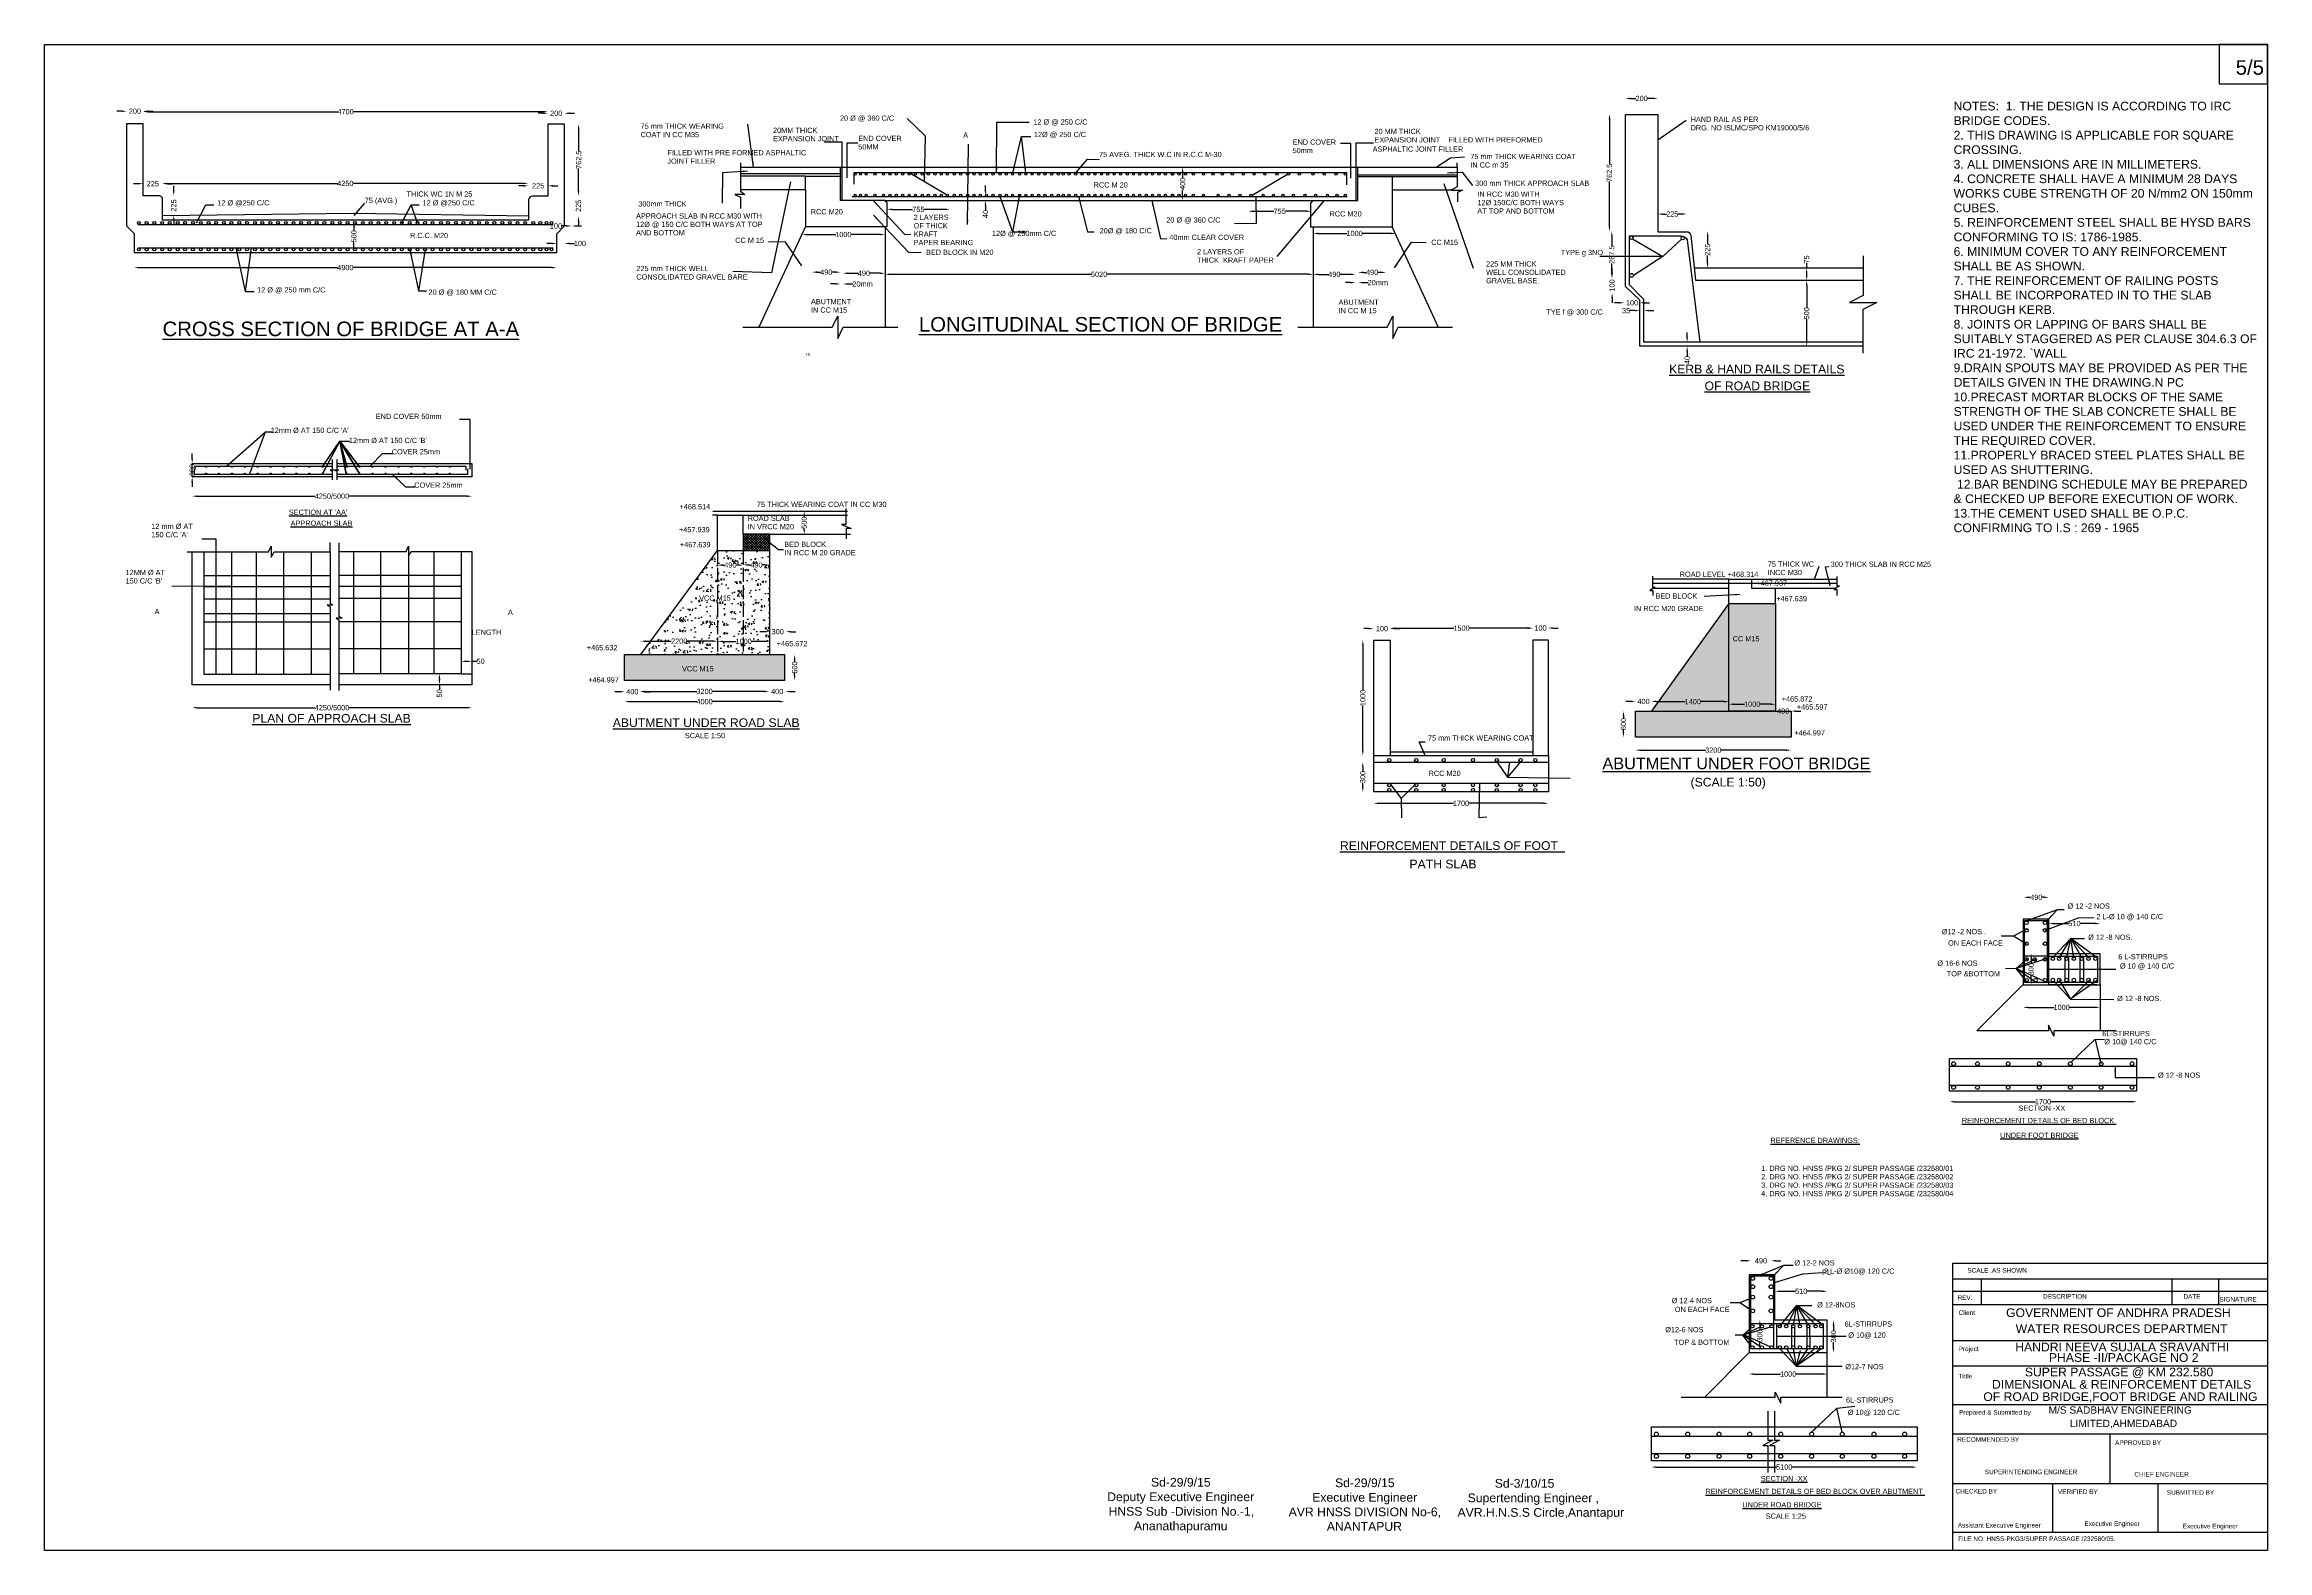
# Model space of a CAD drawing. Header units: millimetres. Extents: x 1695847 to 1734077, y 45592544 to 45618440.
import ezdxf

# ---------------------------------------------------------------- set-up
doc = ezdxf.new("R2010")
doc.units = ezdxf.units.MM
doc.header["$MEASUREMENT"] = 0
doc.linetypes.add('ACAD_ISO02W100', pattern=[15, 12, -3])
for name, color, linetype in [('DIMENSION', 7, 'Continuous'), ('DIMENSIONS', 7, 'Continuous'), ('DRAWING', 2, 'Continuous'), ('TEXT', 7, 'Continuous')]:
    doc.layers.add(name, color=color, linetype=linetype)
doc.styles.get("Standard").update_dxf_attribs({"font": 'arial.ttf', "height": 90})
doc.dimstyles.get("Standard").update_dxf_attribs({"dimtxt": 100, "dimasz": 85, "dimexe": 0.18, "dimexo": 0.0625, "dimgap": 0.09, "dimtad": 0, "dimdec": 0, "dimzin": 0, "dimdsep": 46, "dimtxsty": 'Standard', "dimcen": 0.09, "dimse1": 1, "dimse2": 1, "dimadec": 0, "dimazin": 0, "dimtfac": 1, "dimtdec": 0, "dimtofl": 0, "dimtmove": 0, "dimatfit": 3, "dimfxl": 0, "dimtolj": 1, "dimtzin": 0, "dimarcsym": 0})
pattern_1 = [(50, (0, 0), (358.6300913, -31.3760675), [37.5, -412.5]), (355, (0, 0), (-69.3756668, 376.0960669), [30, -330]), (100.4514, (29.9, -2.6), (289.2546909, 344.719771), [31.870095, -350.571056]), (46.1842, (0, 100), (533.6205243, -82.759507), [56.25, -618.75]), (96.6356, (44.47, 93.1), (467.331353, 487.0589355), [47.805144, -525.8565]), (351.1842, (0, 100), (467.3309726, 487.0593005), [45, -495]), (21, (50, 75), (298.453526, -201.3094453), [37.5, -412.5]), (326, (50, 75), (121.657666, 362.5750225), [30, -330]), (71.4514, (74.87, 58.22), (420.1113143, 161.2652484), [31.870095, -350.571056]), (37.5, (0, 0), (6.07992766, 166.4469269), [0, -326, 0, -335, 0, -331.25]), (7.5, (0, 0), (131.5347687, 197.20585594), [0, -191, 0, -318.5, 0, -126.25]), (327.5, (-111.5, 0), (266.9112181, -11.27743587), [0, -125, 0, -390, 0, -517.5]), (317.5, (-161.5, 0), (291.5930847, 50.0524912), [0, -162.5, 0, -259, 0, -367.5])]

# ---------------------------------------------------------------- blocks, each defined once
blk = doc.blocks.new('*D54')
at = {"layer": 'Defpoints', "color": 0, "transparency": 16777216}
for p in [(1728609, 45600442), (1731824, 45600442), (1731824, 45600261)]:
    blk.add_point(p, dxfattribs=at)
at = {"layer": 'DIMENSIONS', "color": 0, "lineweight": -2, "transparency": 16777216}
for p, q in [((1728694, 45600261), (1730086, 45600261)), ((1731739, 45600261), (1730346, 45600261))]:
    blk.add_line(p, q, dxfattribs=at)
at = {"layer": 'DIMENSIONS', "color": 0, "transparency": 16777216}
for points in [[(1728694, 45600276), (1728694, 45600247), (1728609, 45600261)], [(1731739, 45600276), (1731739, 45600247), (1731824, 45600261)]]:
    blk.add_solid(points, dxfattribs=at)
at = {"layer": 'DIMENSIONS', "color": 0, "transparency": 16777216, "insert": (1730216, 45600261), "char_height": 90, "attachment_point": 5}
blk.add_mtext('\\A1;1700', dxfattribs=at)
blk = doc.blocks.new('*D55')
at = {"layer": 'Defpoints', "color": 0, "transparency": 16777216}
for p in [(1729874, 45601884), (1729874, 45601876), (1731198, 45601876)]:
    blk.add_point(p, dxfattribs=at)
at = {"layer": 'DIMENSIONS', "color": 0, "lineweight": -2, "transparency": 16777216}
for p, q in [((1729959, 45601884), (1730406, 45601884)), ((1731113, 45601884), (1730666, 45601884))]:
    blk.add_line(p, q, dxfattribs=at)
at = {"layer": 'DIMENSIONS', "color": 0, "transparency": 16777216}
for points in [[(1729959, 45601898), (1729959, 45601870), (1729874, 45601884)], [(1731113, 45601898), (1731113, 45601870), (1731198, 45601884)]]:
    blk.add_solid(points, dxfattribs=at)
at = {"layer": 'DIMENSIONS', "color": 0, "transparency": 16777216, "insert": (1730536, 45601884), "char_height": 90, "attachment_point": 5}
blk.add_mtext('\\A1;1000', dxfattribs=at)
blk = doc.blocks.new('*D56')
at = {"layer": 'Defpoints', "color": 0, "transparency": 16777216}
for p in [(1730316, 45602805), (1730013, 45602273), (1730314, 45602273)]:
    blk.add_point(p, dxfattribs=at)
at = {"layer": 'DIMENSIONS', "color": 0, "lineweight": -2, "transparency": 16777216}
for p, q in [((1730013, 45602720), (1730013, 45602638)), ((1730013, 45602358), (1730013, 45602440))]:
    blk.add_line(p, q, dxfattribs=at)
at = {"layer": 'DIMENSIONS', "color": 0, "transparency": 16777216}
for points in [[(1729999, 45602720), (1730028, 45602720), (1730013, 45602805)], [(1729999, 45602358), (1730028, 45602358), (1730013, 45602273)]]:
    blk.add_solid(points, dxfattribs=at)
at = {"layer": 'DIMENSIONS', "color": 0, "transparency": 16777216, "insert": (1730013, 45602539), "char_height": 90, "attachment_point": 5, "rotation": 90}
blk.add_mtext('\\A1;300', dxfattribs=at)
blk = doc.blocks.new('*D57')
at = {"layer": 'Defpoints', "color": 0, "transparency": 16777216}
for p in [(1729883, 45603776), (1729883, 45603401), (1730316, 45603401)]:
    blk.add_point(p, dxfattribs=at)
at = {"layer": 'DIMENSIONS', "color": 0, "lineweight": -2, "transparency": 16777216}
for p, q in [((1729968, 45603776), (1729998, 45603776)), ((1730231, 45603776), (1730201, 45603776))]:
    blk.add_line(p, q, dxfattribs=at)
at = {"layer": 'DIMENSIONS', "color": 0, "transparency": 16777216}
for points in [[(1729968, 45603790), (1729968, 45603762), (1729883, 45603776)], [(1730231, 45603790), (1730231, 45603762), (1730316, 45603776)]]:
    blk.add_solid(points, dxfattribs=at)
at = {"layer": 'DIMENSIONS', "color": 0, "transparency": 16777216, "insert": (1730100, 45603776), "char_height": 90, "attachment_point": 5}
blk.add_mtext('\\A1;490', dxfattribs=at)
blk = doc.blocks.new('*D58')
at = {"layer": 'Defpoints', "color": 0, "transparency": 16777216}
for p in [(1731198, 45603325), (1730316, 45602805), (1731198, 45602805)]:
    blk.add_point(p, dxfattribs=at)
at = {"layer": 'DIMENSIONS', "color": 0, "lineweight": -2, "transparency": 16777216}
for p, q in [((1730401, 45603325), (1730657, 45603325)), ((1731113, 45603325), (1730856, 45603325))]:
    blk.add_line(p, q, dxfattribs=at)
at = {"layer": 'DIMENSIONS', "color": 0, "transparency": 16777216}
for points in [[(1730401, 45603339), (1730401, 45603311), (1730316, 45603325)], [(1731113, 45603339), (1731113, 45603311), (1731198, 45603325)]]:
    blk.add_solid(points, dxfattribs=at)
at = {"layer": 'DIMENSIONS', "color": 0, "transparency": 16777216, "insert": (1730757, 45603325), "char_height": 90, "attachment_point": 5}
blk.add_mtext('\\A1;510', dxfattribs=at)
blk = doc.blocks.new('*D59')
at = {"layer": 'Defpoints', "color": 0, "transparency": 16777216}
for p in [(1723001, 45606978), (1723209, 45606978), (1723209, 45606530)]:
    blk.add_point(p, dxfattribs=at)
at = {"layer": 'DIMENSIONS', "color": 0, "lineweight": -2, "transparency": 16777216}
for p, q in [((1723001, 45606893), (1723001, 45606854)), ((1723001, 45606615), (1723001, 45606654))]:
    blk.add_line(p, q, dxfattribs=at)
at = {"layer": 'DIMENSIONS', "color": 0, "transparency": 16777216}
for points in [[(1722987, 45606893), (1723015, 45606893), (1723001, 45606978)], [(1722987, 45606615), (1723015, 45606615), (1723001, 45606530)]]:
    blk.add_solid(points, dxfattribs=at)
at = {"layer": 'DIMENSIONS', "color": 0, "transparency": 16777216, "insert": (1723001, 45606754), "char_height": 90, "attachment_point": 5, "rotation": 90}
blk.add_mtext('\\A1;600', dxfattribs=at)
blk = doc.blocks.new('*D60')
at = {"layer": 'Defpoints', "color": 0, "transparency": 16777216}
for p in [(1723209, 45606530), (1725884, 45606530), (1725884, 45606306)]:
    blk.add_point(p, dxfattribs=at)
at = {"layer": 'DIMENSIONS', "color": 0, "lineweight": -2, "transparency": 16777216}
for p, q in [((1723294, 45606306), (1724412, 45606306)), ((1725799, 45606306), (1724681, 45606306))]:
    blk.add_line(p, q, dxfattribs=at)
at = {"layer": 'DIMENSIONS', "color": 0, "transparency": 16777216}
for points in [[(1723294, 45606320), (1723294, 45606292), (1723209, 45606306)], [(1725799, 45606320), (1725799, 45606292), (1725884, 45606306)]]:
    blk.add_solid(points, dxfattribs=at)
at = {"layer": 'DIMENSIONS', "color": 0, "transparency": 16777216, "insert": (1724546, 45606306), "char_height": 90, "attachment_point": 5}
blk.add_mtext('\\A1;3200', dxfattribs=at)
blk = doc.blocks.new('*D61')
at = {"layer": 'Defpoints', "color": 0, "transparency": 16777216}
for p in [(1725615, 45606978), (1725615, 45606978), (1725884, 45606978)]:
    blk.add_point(p, dxfattribs=at)
at = {"layer": 'DIMENSIONS', "color": 0, "lineweight": -2, "transparency": 16777216}
for p, q in [((1725530, 45606978), (1725445, 45606978)), ((1725969, 45606978), (1726054, 45606978))]:
    blk.add_line(p, q, dxfattribs=at)
at = {"layer": 'DIMENSIONS', "color": 0, "transparency": 16777216}
for points in [[(1725530, 45606992), (1725530, 45606964), (1725615, 45606978)], [(1725969, 45606992), (1725969, 45606964), (1725884, 45606978)]]:
    blk.add_solid(points, dxfattribs=at)
at = {"layer": 'DIMENSIONS', "color": 0, "transparency": 16777216, "insert": (1725749, 45606978), "char_height": 90, "attachment_point": 5}
blk.add_mtext('\\A1;400', dxfattribs=at)
blk = doc.blocks.new('*D62')
at = {"layer": 'Defpoints', "color": 0, "transparency": 16777216}
for p in [(1724815, 45607096), (1724815, 45607096), (1725615, 45607096)]:
    blk.add_point(p, dxfattribs=at)
at = {"layer": 'DIMENSIONS', "color": 0, "lineweight": -2, "transparency": 16777216}
for p, q in [((1724900, 45607096), (1725085, 45607096)), ((1725530, 45607096), (1725345, 45607096))]:
    blk.add_line(p, q, dxfattribs=at)
at = {"layer": 'DIMENSIONS', "color": 0, "transparency": 16777216}
for points in [[(1724900, 45607110), (1724900, 45607081), (1724815, 45607096)], [(1725530, 45607110), (1725530, 45607081), (1725615, 45607096)]]:
    blk.add_solid(points, dxfattribs=at)
at = {"layer": 'DIMENSIONS', "color": 0, "transparency": 16777216, "insert": (1725215, 45607096), "char_height": 90, "attachment_point": 5}
blk.add_mtext('\\A1;1000', dxfattribs=at)
blk = doc.blocks.new('*D63')
at = {"layer": 'Defpoints', "color": 0, "transparency": 16777216}
for p in [(1723570, 45607140), (1723570, 45607100), (1724815, 45607096)]:
    blk.add_point(p, dxfattribs=at)
at = {"layer": 'DIMENSIONS', "color": 0, "lineweight": -2, "transparency": 16777216}
for p, q in [((1723655, 45607140), (1724063, 45607140)), ((1724730, 45607140), (1724323, 45607140))]:
    blk.add_line(p, q, dxfattribs=at)
at = {"layer": 'DIMENSIONS', "color": 0, "transparency": 16777216}
for points in [[(1723655, 45607154), (1723655, 45607126), (1723570, 45607140)], [(1724730, 45607154), (1724730, 45607126), (1724815, 45607140)]]:
    blk.add_solid(points, dxfattribs=at)
at = {"layer": 'DIMENSIONS', "color": 0, "transparency": 16777216, "insert": (1724193, 45607140), "char_height": 90, "attachment_point": 5}
blk.add_mtext('\\A1;1400', dxfattribs=at)
blk = doc.blocks.new('*D64')
at = {"layer": 'Defpoints', "color": 0, "transparency": 16777216}
for p in [(1723209, 45607143), (1723209, 45606978), (1723482, 45606978)]:
    blk.add_point(p, dxfattribs=at)
at = {"layer": 'DIMENSIONS', "color": 0, "lineweight": -2, "transparency": 16777216}
for p, q in [((1723124, 45607143), (1723039, 45607143)), ((1723567, 45607143), (1723652, 45607143))]:
    blk.add_line(p, q, dxfattribs=at)
at = {"layer": 'DIMENSIONS', "color": 0, "transparency": 16777216}
for points in [[(1723124, 45607158), (1723124, 45607129), (1723209, 45607143)], [(1723567, 45607158), (1723567, 45607129), (1723482, 45607143)]]:
    blk.add_solid(points, dxfattribs=at)
at = {"layer": 'DIMENSIONS', "color": 0, "transparency": 16777216, "insert": (1723346, 45607143), "char_height": 90, "attachment_point": 5}
blk.add_mtext('\\A1;400', dxfattribs=at)
blk = doc.blocks.new('*D65')
at = {"layer": 'Defpoints', "color": 0, "transparency": 16777216}
for p in [(1718705, 45605587), (1721710, 45605587), (1721710, 45605392)]:
    blk.add_point(p, dxfattribs=at)
at = {"layer": 'DIMENSIONS', "color": 0, "lineweight": -2, "transparency": 16777216}
for p, q in [((1718790, 45605392), (1720077, 45605392)), ((1721625, 45605392), (1720338, 45605392))]:
    blk.add_line(p, q, dxfattribs=at)
at = {"layer": 'DIMENSIONS', "color": 0, "transparency": 16777216}
for points in [[(1718790, 45605406), (1718790, 45605378), (1718705, 45605392)], [(1721625, 45605406), (1721625, 45605378), (1721710, 45605392)]]:
    blk.add_solid(points, dxfattribs=at)
at = {"layer": 'DIMENSIONS', "color": 0, "transparency": 16777216, "insert": (1720207, 45605392), "char_height": 90, "attachment_point": 5}
blk.add_mtext('\\A1;1700', dxfattribs=at)
blk = doc.blocks.new('*D66')
at = {"layer": 'Defpoints', "color": 0, "transparency": 16777216}
for p in [(1718705, 45606099), (1718518, 45605587), (1718705, 45605587)]:
    blk.add_point(p, dxfattribs=at)
at = {"layer": 'DIMENSIONS', "color": 0, "lineweight": -2, "transparency": 16777216}
for p, q in [((1718518, 45606014), (1718518, 45605943)), ((1718518, 45605672), (1718518, 45605744))]:
    blk.add_line(p, q, dxfattribs=at)
at = {"layer": 'DIMENSIONS', "color": 0, "transparency": 16777216}
for points in [[(1718504, 45606014), (1718533, 45606014), (1718518, 45606099)], [(1718504, 45605672), (1718533, 45605672), (1718518, 45605587)]]:
    blk.add_solid(points, dxfattribs=at)
at = {"layer": 'DIMENSIONS', "color": 0, "transparency": 16777216, "insert": (1718518, 45605843), "char_height": 90, "attachment_point": 5, "rotation": 90}
blk.add_mtext('\\A1;300', dxfattribs=at)
blk = doc.blocks.new('*D67')
at = {"layer": 'Defpoints', "color": 0, "transparency": 16777216}
for p in [(1718519, 45608195), (1718705, 45608195), (1718705, 45606214)]:
    blk.add_point(p, dxfattribs=at)
at = {"layer": 'DIMENSIONS', "color": 0, "lineweight": -2, "transparency": 16777216}
for p, q in [((1718519, 45608110), (1718519, 45607335)), ((1718519, 45606299), (1718519, 45607074))]:
    blk.add_line(p, q, dxfattribs=at)
at = {"layer": 'DIMENSIONS', "color": 0, "transparency": 16777216}
for points in [[(1718505, 45608110), (1718533, 45608110), (1718519, 45608195)], [(1718505, 45606299), (1718533, 45606299), (1718519, 45606214)]]:
    blk.add_solid(points, dxfattribs=at)
at = {"layer": 'DIMENSIONS', "color": 0, "transparency": 16777216, "insert": (1718519, 45607205), "char_height": 90, "attachment_point": 5, "rotation": 90}
blk.add_mtext('\\A1;1000', dxfattribs=at)
blk = doc.blocks.new('*D68')
at = {"layer": 'Defpoints', "color": 0, "transparency": 16777216}
for p in [(1718705, 45608395), (1718705, 45608195), (1718991, 45608195)]:
    blk.add_point(p, dxfattribs=at)
at = {"layer": 'DIMENSIONS', "color": 0, "lineweight": -2, "transparency": 16777216}
for p, q in [((1718620, 45608395), (1718535, 45608395)), ((1719076, 45608395), (1719161, 45608395))]:
    blk.add_line(p, q, dxfattribs=at)
at = {"layer": 'DIMENSIONS', "color": 0, "transparency": 16777216}
for points in [[(1718620, 45608409), (1718620, 45608381), (1718705, 45608395)], [(1719076, 45608409), (1719076, 45608381), (1718991, 45608395)]]:
    blk.add_solid(points, dxfattribs=at)
at = {"layer": 'DIMENSIONS', "color": 0, "transparency": 16777216, "insert": (1718848, 45608395), "char_height": 90, "attachment_point": 5}
blk.add_mtext('\\A1;100', dxfattribs=at)
blk = doc.blocks.new('*D69')
at = {"layer": 'Defpoints', "color": 0, "transparency": 16777216}
for p in [(1718991, 45608195), (1721441, 45608403), (1721441, 45608195)]:
    blk.add_point(p, dxfattribs=at)
at = {"layer": 'DIMENSIONS', "color": 0, "lineweight": -2, "transparency": 16777216}
for p, q in [((1719076, 45608403), (1720086, 45608403)), ((1721356, 45608403), (1720346, 45608403))]:
    blk.add_line(p, q, dxfattribs=at)
at = {"layer": 'DIMENSIONS', "color": 0, "transparency": 16777216}
for points in [[(1719076, 45608417), (1719076, 45608388), (1718991, 45608403)], [(1721356, 45608417), (1721356, 45608388), (1721441, 45608403)]]:
    blk.add_solid(points, dxfattribs=at)
at = {"layer": 'DIMENSIONS', "color": 0, "transparency": 16777216, "insert": (1720216, 45608403), "char_height": 90, "attachment_point": 5}
blk.add_mtext('\\A1;1500', dxfattribs=at)
blk = doc.blocks.new('*D70')
at = {"layer": 'Defpoints', "color": 0, "transparency": 16777216}
for p in [(1721441, 45608403), (1721707, 45608406), (1721707, 45608358)]:
    blk.add_point(p, dxfattribs=at)
at = {"layer": 'DIMENSIONS', "color": 0, "lineweight": -2, "transparency": 16777216}
for p, q in [((1721356, 45608406), (1721271, 45608406)), ((1721792, 45608406), (1721877, 45608406))]:
    blk.add_line(p, q, dxfattribs=at)
at = {"layer": 'DIMENSIONS', "color": 0, "transparency": 16777216}
for points in [[(1721356, 45608421), (1721356, 45608392), (1721441, 45608406)], [(1721792, 45608421), (1721792, 45608392), (1721707, 45608406)]]:
    blk.add_solid(points, dxfattribs=at)
at = {"layer": 'DIMENSIONS', "color": 0, "transparency": 16777216, "insert": (1721574, 45608406), "char_height": 90, "attachment_point": 5}
blk.add_mtext('\\A1;100', dxfattribs=at)
blk = doc.blocks.new('*D71')
at = {"layer": 'Defpoints', "color": 0, "transparency": 16777216}
for p in [(1705823, 45607504), (1708574, 45607504), (1708574, 45607140)]:
    blk.add_point(p, dxfattribs=at)
at = {"layer": 'DIMENSIONS', "color": 0, "lineweight": -2, "transparency": 16777216}
for p, q in [((1705908, 45607140), (1707063, 45607140)), ((1708489, 45607140), (1707335, 45607140))]:
    blk.add_line(p, q, dxfattribs=at)
at = {"layer": 'DIMENSIONS', "color": 0, "transparency": 16777216}
for points in [[(1705908, 45607155), (1705908, 45607126), (1705823, 45607140)], [(1708489, 45607155), (1708489, 45607126), (1708574, 45607140)]]:
    blk.add_solid(points, dxfattribs=at)
at = {"layer": 'DIMENSIONS', "color": 0, "transparency": 16777216, "insert": (1707199, 45607140), "char_height": 90, "attachment_point": 5}
blk.add_mtext('\\A1;4000', dxfattribs=at)
blk = doc.blocks.new('*D72')
at = {"layer": 'Defpoints', "color": 0, "transparency": 16777216}
for p in [(1705823, 45607504), (1706092, 45607504), (1705823, 45607311)]:
    blk.add_point(p, dxfattribs=at)
at = {"layer": 'DIMENSIONS', "color": 0, "lineweight": -2, "transparency": 16777216}
for p, q in [((1705738, 45607311), (1705653, 45607311)), ((1706177, 45607311), (1706262, 45607311))]:
    blk.add_line(p, q, dxfattribs=at)
at = {"layer": 'DIMENSIONS', "color": 0, "transparency": 16777216}
for points in [[(1705738, 45607325), (1705738, 45607296), (1705823, 45607311)], [(1706177, 45607325), (1706177, 45607296), (1706092, 45607311)]]:
    blk.add_solid(points, dxfattribs=at)
at = {"layer": 'DIMENSIONS', "color": 0, "transparency": 16777216, "insert": (1705957, 45607311), "char_height": 90, "attachment_point": 5}
blk.add_mtext('\\A1;400', dxfattribs=at)
blk = doc.blocks.new('*D73')
at = {"layer": 'Defpoints', "color": 0, "transparency": 16777216}
for p in [(1706092, 45607311), (1708305, 45607316), (1708305, 45607316)]:
    blk.add_point(p, dxfattribs=at)
at = {"layer": 'DIMENSIONS', "color": 0, "lineweight": -2, "transparency": 16777216}
for p, q in [((1706177, 45607316), (1707064, 45607316)), ((1708220, 45607316), (1707332, 45607316))]:
    blk.add_line(p, q, dxfattribs=at)
at = {"layer": 'DIMENSIONS', "color": 0, "transparency": 16777216}
for points in [[(1706177, 45607330), (1706177, 45607302), (1706092, 45607316)], [(1708220, 45607330), (1708220, 45607302), (1708305, 45607316)]]:
    blk.add_solid(points, dxfattribs=at)
at = {"layer": 'DIMENSIONS', "color": 0, "transparency": 16777216, "insert": (1707198, 45607316), "char_height": 90, "attachment_point": 5}
blk.add_mtext('\\A1;3200', dxfattribs=at)
blk = doc.blocks.new('*D74')
at = {"layer": 'Defpoints', "color": 0, "transparency": 16777216}
for p in [(1708305, 45607316), (1708588, 45607320), (1708588, 45607314)]:
    blk.add_point(p, dxfattribs=at)
at = {"layer": 'DIMENSIONS', "color": 0, "lineweight": -2, "transparency": 16777216}
for p, q in [((1708220, 45607314), (1708135, 45607314)), ((1708673, 45607314), (1708758, 45607314))]:
    blk.add_line(p, q, dxfattribs=at)
at = {"layer": 'DIMENSIONS', "color": 0, "transparency": 16777216}
for points in [[(1708220, 45607328), (1708220, 45607300), (1708305, 45607314)], [(1708673, 45607328), (1708673, 45607300), (1708588, 45607314)]]:
    blk.add_solid(points, dxfattribs=at)
at = {"layer": 'DIMENSIONS', "color": 0, "transparency": 16777216, "insert": (1708447, 45607314), "char_height": 90, "attachment_point": 5}
blk.add_mtext('\\A1;400', dxfattribs=at)
blk = doc.blocks.new('*D75')
at = {"layer": 'Defpoints', "color": 0, "transparency": 16777216}
for p in [(1708574, 45607950), (1708748, 45607950), (1708574, 45607504)]:
    blk.add_point(p, dxfattribs=at)
at = {"layer": 'DIMENSIONS', "color": 0, "lineweight": -2, "transparency": 16777216}
for p, q in [((1708748, 45607865), (1708748, 45607826)), ((1708748, 45607589), (1708748, 45607627))]:
    blk.add_line(p, q, dxfattribs=at)
at = {"layer": 'DIMENSIONS', "color": 0, "transparency": 16777216}
for points in [[(1708734, 45607865), (1708762, 45607865), (1708748, 45607950)], [(1708734, 45607589), (1708762, 45607589), (1708748, 45607504)]]:
    blk.add_solid(points, dxfattribs=at)
at = {"layer": 'DIMENSIONS', "color": 0, "transparency": 16777216, "insert": (1708748, 45607727), "char_height": 90, "attachment_point": 5, "rotation": 90}
blk.add_mtext('\\A1;600', dxfattribs=at)
blk = doc.blocks.new('*D76')
at = {"layer": 'Defpoints', "color": 0, "transparency": 16777216}
for p in [(1708319, 45608287), (1708596, 45608343), (1708596, 45608284)]:
    blk.add_point(p, dxfattribs=at)
at = {"layer": 'DIMENSIONS', "color": 0, "lineweight": -2, "transparency": 16777216}
for p, q in [((1708234, 45608343), (1708149, 45608343)), ((1708681, 45608343), (1708766, 45608343))]:
    blk.add_line(p, q, dxfattribs=at)
at = {"layer": 'DIMENSIONS', "color": 0, "transparency": 16777216}
for points in [[(1708234, 45608357), (1708234, 45608329), (1708319, 45608343)], [(1708681, 45608357), (1708681, 45608329), (1708596, 45608343)]]:
    blk.add_solid(points, dxfattribs=at)
at = {"layer": 'DIMENSIONS', "color": 0, "transparency": 16777216, "insert": (1708457, 45608343), "char_height": 90, "attachment_point": 5}
blk.add_mtext('\\A1;300', dxfattribs=at)
blk = doc.blocks.new('*D77')
at = {"layer": 'Defpoints', "color": 0, "transparency": 16777216}
for p in [(1706102, 45608180), (1706102, 45607950), (1707423, 45607950)]:
    blk.add_point(p, dxfattribs=at)
at = {"layer": 'DIMENSIONS', "color": 0, "lineweight": -2, "transparency": 16777216}
for p, q in [((1706187, 45608180), (1706627, 45608180)), ((1707338, 45608180), (1706897, 45608180))]:
    blk.add_line(p, q, dxfattribs=at)
at = {"layer": 'DIMENSIONS', "color": 0, "transparency": 16777216}
for points in [[(1706187, 45608194), (1706187, 45608166), (1706102, 45608180)], [(1707338, 45608194), (1707338, 45608166), (1707423, 45608180)]]:
    blk.add_solid(points, dxfattribs=at)
at = {"layer": 'DIMENSIONS', "color": 0, "transparency": 16777216, "insert": (1706762, 45608180), "char_height": 90, "attachment_point": 5}
blk.add_mtext('\\A1;2200', dxfattribs=at)
blk = doc.blocks.new('*D78')
at = {"layer": 'Defpoints', "color": 0, "transparency": 16777216}
for p in [(1708319, 45608176), (1707423, 45608100), (1708319, 45608100)]:
    blk.add_point(p, dxfattribs=at)
at = {"layer": 'DIMENSIONS', "color": 0, "lineweight": -2, "transparency": 16777216}
for p, q in [((1707508, 45608176), (1707741, 45608176)), ((1708234, 45608176), (1708001, 45608176))]:
    blk.add_line(p, q, dxfattribs=at)
at = {"layer": 'DIMENSIONS', "color": 0, "transparency": 16777216}
for points in [[(1707508, 45608190), (1707508, 45608162), (1707423, 45608176)], [(1708234, 45608190), (1708234, 45608162), (1708319, 45608176)]]:
    blk.add_solid(points, dxfattribs=at)
at = {"layer": 'DIMENSIONS', "color": 0, "transparency": 16777216, "insert": (1707871, 45608176), "char_height": 90, "attachment_point": 5}
blk.add_mtext('\\A1;1000', dxfattribs=at)
blk = doc.blocks.new('*D79')
at = {"layer": 'Defpoints', "color": 0, "transparency": 16777216}
for p in [(1707863, 45609491), (1708319, 45609491), (1708319, 45609491)]:
    blk.add_point(p, dxfattribs=at)
at = {"layer": 'DIMENSIONS', "color": 0, "lineweight": -2, "transparency": 16777216}
for p, q in [((1707948, 45609491), (1707989, 45609491)), ((1708234, 45609491), (1708192, 45609491))]:
    blk.add_line(p, q, dxfattribs=at)
at = {"layer": 'DIMENSIONS', "color": 0, "transparency": 16777216}
for points in [[(1707948, 45609505), (1707948, 45609477), (1707863, 45609491)], [(1708234, 45609505), (1708234, 45609477), (1708319, 45609491)]]:
    blk.add_solid(points, dxfattribs=at)
at = {"layer": 'DIMENSIONS', "color": 0, "transparency": 16777216, "insert": (1708091, 45609491), "char_height": 90, "attachment_point": 5}
blk.add_mtext('\\A1;490', dxfattribs=at)
blk = doc.blocks.new('*D80')
at = {"layer": 'Defpoints', "color": 0, "transparency": 16777216}
for p in [(1707423, 45609491), (1707423, 45609488), (1707863, 45609491)]:
    blk.add_point(p, dxfattribs=at)
at = {"layer": 'DIMENSIONS', "color": 0, "lineweight": -2, "transparency": 16777216}
for p, q in [((1707508, 45609488), (1707542, 45609488)), ((1707778, 45609488), (1707744, 45609488))]:
    blk.add_line(p, q, dxfattribs=at)
at = {"layer": 'DIMENSIONS', "color": 0, "transparency": 16777216}
for points in [[(1707508, 45609503), (1707508, 45609474), (1707423, 45609488)], [(1707778, 45609503), (1707778, 45609474), (1707863, 45609488)]]:
    blk.add_solid(points, dxfattribs=at)
at = {"layer": 'DIMENSIONS', "color": 0, "transparency": 16777216, "insert": (1707643, 45609488), "char_height": 90, "attachment_point": 5}
blk.add_mtext('\\A1;490', dxfattribs=at)
blk = doc.blocks.new('*D81')
at = {"layer": 'Defpoints', "color": 0, "transparency": 16777216}
for p in [(1708913, 45610415), (1708913, 45610019), (1708913, 45610019)]:
    blk.add_point(p, dxfattribs=at)
at = {"layer": 'DIMENSIONS', "color": 0, "lineweight": -2, "transparency": 16777216}
for p, q in [((1708913, 45610330), (1708913, 45610317)), ((1708913, 45610104), (1708913, 45610118))]:
    blk.add_line(p, q, dxfattribs=at)
at = {"layer": 'DIMENSIONS', "color": 0, "transparency": 16777216}
for points in [[(1708898, 45610330), (1708927, 45610330), (1708913, 45610415)], [(1708898, 45610104), (1708927, 45610104), (1708913, 45610019)]]:
    blk.add_solid(points, dxfattribs=at)
at = {"layer": 'DIMENSIONS', "color": 0, "transparency": 16777216, "insert": (1708913, 45610217), "char_height": 90, "attachment_point": 5, "rotation": 90}
blk.add_mtext('\\A1;500', dxfattribs=at)
blk = doc.blocks.new('*D82')
at = {"layer": 'Defpoints', "color": 0, "transparency": 16777216}
for p in [(1698387, 45607431), (1703197, 45607431), (1703197, 45607036)]:
    blk.add_point(p, dxfattribs=at)
at = {"layer": 'DIMENSIONS', "color": 0, "lineweight": -2, "transparency": 16777216}
for p, q in [((1698472, 45607036), (1700499, 45607036)), ((1703112, 45607036), (1701086, 45607036))]:
    blk.add_line(p, q, dxfattribs=at)
at = {"layer": 'DIMENSIONS', "color": 0, "transparency": 16777216}
for points in [[(1698472, 45607050), (1698472, 45607022), (1698387, 45607036)], [(1703112, 45607050), (1703112, 45607022), (1703197, 45607036)]]:
    blk.add_solid(points, dxfattribs=at)
at = {"layer": 'DIMENSIONS', "color": 0, "transparency": 16777216, "insert": (1700792, 45607036), "char_height": 90, "attachment_point": 5}
blk.add_mtext('\\A1;4250/5000', dxfattribs=at)
blk = doc.blocks.new('*D83')
at = {"layer": 'Defpoints', "color": 0, "transparency": 16777216}
for p in [(1702622, 45607619), (1702622, 45607431), (1702639, 45607431)]:
    blk.add_point(p, dxfattribs=at)
at = {"layer": 'DIMENSIONS', "color": 0, "lineweight": -2, "transparency": 16777216}
for p, q in [((1702639, 45607534), (1702639, 45607516)), ((1702639, 45607431), (1702639, 45607346))]:
    blk.add_line(p, q, dxfattribs=at)
at = {"layer": 'DIMENSIONS', "color": 0, "transparency": 16777216}
for points in [[(1702624, 45607534), (1702653, 45607534), (1702639, 45607619)], [(1702624, 45607516), (1702653, 45607516), (1702639, 45607431)]]:
    blk.add_solid(points, dxfattribs=at)
at = {"layer": 'DIMENSIONS', "color": 0, "transparency": 16777216, "insert": (1702639, 45607282), "char_height": 90, "attachment_point": 5, "rotation": 90}
blk.add_mtext('\\A1;50', dxfattribs=at)
blk = doc.blocks.new('*D84')
at = {"layer": 'Defpoints', "color": 0, "transparency": 16777216}
for p in [(1703011, 45607900), (1703197, 45607900), (1703197, 45607834)]:
    blk.add_point(p, dxfattribs=at)
at = {"layer": 'DIMENSIONS', "color": 0, "lineweight": -2, "transparency": 16777216}
for p, q in [((1703096, 45607834), (1703112, 45607834)), ((1703197, 45607834), (1703282, 45607834))]:
    blk.add_line(p, q, dxfattribs=at)
at = {"layer": 'DIMENSIONS', "color": 0, "transparency": 16777216}
for points in [[(1703096, 45607848), (1703096, 45607820), (1703011, 45607834)], [(1703112, 45607848), (1703112, 45607820), (1703197, 45607834)]]:
    blk.add_solid(points, dxfattribs=at)
at = {"layer": 'DIMENSIONS', "color": 0, "transparency": 16777216, "insert": (1703346, 45607834), "char_height": 90, "attachment_point": 5}
blk.add_mtext('\\A1;50', dxfattribs=at)
blk = doc.blocks.new('*D85')
at = {"layer": 'Defpoints', "color": 0, "transparency": 16777216}
for p in [(1698387, 45611237), (1698387, 45611003), (1698387, 45611003)]:
    blk.add_point(p, dxfattribs=at)
at = {"layer": 'DIMENSIONS', "color": 0, "lineweight": -2, "transparency": 16777216}
for p, q in [((1698387, 45611322), (1698387, 45611407)), ((1698387, 45610918), (1698387, 45610833))]:
    blk.add_line(p, q, dxfattribs=at)
at = {"layer": 'DIMENSIONS', "color": 0, "transparency": 16777216}
for points in [[(1698373, 45611322), (1698401, 45611322), (1698387, 45611237)], [(1698373, 45610918), (1698401, 45610918), (1698387, 45611003)]]:
    blk.add_solid(points, dxfattribs=at)
at = {"layer": 'DIMENSIONS', "color": 0, "transparency": 16777216, "insert": (1698387, 45611120), "char_height": 90, "attachment_point": 5, "rotation": 90}
blk.add_mtext('\\A1;300', dxfattribs=at)
blk = doc.blocks.new('*D86')
at = {"layer": 'Defpoints', "color": 0, "transparency": 16777216}
for p in [(1698387, 45611003), (1703195, 45611003), (1703195, 45610673)]:
    blk.add_point(p, dxfattribs=at)
at = {"layer": 'DIMENSIONS', "color": 0, "lineweight": -2, "transparency": 16777216}
for p, q in [((1698472, 45610673), (1700498, 45610673)), ((1703110, 45610673), (1701084, 45610673))]:
    blk.add_line(p, q, dxfattribs=at)
at = {"layer": 'DIMENSIONS', "color": 0, "transparency": 16777216}
for points in [[(1698472, 45610687), (1698472, 45610658), (1698387, 45610673)], [(1703110, 45610687), (1703110, 45610658), (1703195, 45610673)]]:
    blk.add_solid(points, dxfattribs=at)
at = {"layer": 'DIMENSIONS', "color": 0, "transparency": 16777216, "insert": (1700791, 45610673), "char_height": 90, "attachment_point": 5}
blk.add_mtext('\\A1;4250/5000', dxfattribs=at)
blk = doc.blocks.new('*D87')
at = {"layer": 'Defpoints', "color": 0, "transparency": 16777216}
for p in [(1697390, 45614870), (1704652, 45614861), (1704652, 45614603)]:
    blk.add_point(p, dxfattribs=at)
at = {"layer": 'DIMENSIONS', "color": 0, "lineweight": -2, "transparency": 16777216}
for p, q in [((1697475, 45614603), (1700885, 45614603)), ((1704567, 45614603), (1701157, 45614603))]:
    blk.add_line(p, q, dxfattribs=at)
at = {"layer": 'DIMENSIONS', "color": 0, "transparency": 16777216}
for points in [[(1697475, 45614617), (1697475, 45614589), (1697390, 45614603)], [(1704567, 45614617), (1704567, 45614589), (1704652, 45614603)]]:
    blk.add_solid(points, dxfattribs=at)
at = {"layer": 'DIMENSIONS', "color": 0, "transparency": 16777216, "insert": (1701021, 45614603), "char_height": 90, "attachment_point": 5}
blk.add_mtext('\\A1;4900', dxfattribs=at)
blk = doc.blocks.new('*D88')
at = {"layer": 'Defpoints', "color": 0, "transparency": 16777216}
for p in [(1701164, 45615421), (1701164, 45614861), (1701167, 45614861)]:
    blk.add_point(p, dxfattribs=at)
at = {"layer": 'DIMENSIONS', "color": 0, "lineweight": -2, "transparency": 16777216}
for p, q in [((1701167, 45615336), (1701167, 45615241)), ((1701167, 45614946), (1701167, 45615042))]:
    blk.add_line(p, q, dxfattribs=at)
at = {"layer": 'DIMENSIONS', "color": 0, "transparency": 16777216}
for points in [[(1701153, 45615336), (1701182, 45615336), (1701167, 45615421)], [(1701153, 45614946), (1701182, 45614946), (1701167, 45614861)]]:
    blk.add_solid(points, dxfattribs=at)
at = {"layer": 'DIMENSIONS', "color": 0, "transparency": 16777216, "insert": (1701167, 45615141), "char_height": 90, "attachment_point": 5, "rotation": 90}
blk.add_mtext('\\A1;500', dxfattribs=at)
blk = doc.blocks.new('*D89')
at = {"layer": 'Defpoints', "color": 0, "transparency": 16777216}
for p in [(1704656, 45615008), (1704790, 45615018), (1704790, 45615011)]:
    blk.add_point(p, dxfattribs=at)
at = {"layer": 'DIMENSIONS', "color": 0, "lineweight": -2, "transparency": 16777216}
for p, q in [((1704571, 45615018), (1704486, 45615018)), ((1704875, 45615018), (1704960, 45615018))]:
    blk.add_line(p, q, dxfattribs=at)
at = {"layer": 'DIMENSIONS', "color": 0, "transparency": 16777216}
for points in [[(1704571, 45615032), (1704571, 45615004), (1704656, 45615018)], [(1704875, 45615032), (1704875, 45615004), (1704790, 45615018)]]:
    blk.add_solid(points, dxfattribs=at)
at = {"layer": 'DIMENSIONS', "color": 0, "transparency": 16777216, "insert": (1705055, 45615018), "char_height": 90, "attachment_point": 5}
blk.add_mtext('\\A1;100', dxfattribs=at)
blk = doc.blocks.new('*D90')
at = {"layer": 'Defpoints', "color": 0, "transparency": 16777216}
for p in [(1704909, 45615319), (1704909, 45615317), (1704913, 45615177)]:
    blk.add_point(p, dxfattribs=at)
at = {"layer": 'DIMENSIONS', "color": 0, "lineweight": -2, "transparency": 16777216}
for p, q in [((1704824, 45615319), (1704739, 45615319)), ((1704998, 45615319), (1705083, 45615319))]:
    blk.add_line(p, q, dxfattribs=at)
at = {"layer": 'DIMENSIONS', "color": 0, "transparency": 16777216}
for points in [[(1704824, 45615333), (1704824, 45615305), (1704909, 45615319)], [(1704998, 45615333), (1704998, 45615305), (1704913, 45615319)]]:
    blk.add_solid(points, dxfattribs=at)
at = {"layer": 'DIMENSIONS', "color": 0, "transparency": 16777216, "insert": (1704644, 45615319), "char_height": 90, "attachment_point": 5}
blk.add_mtext('\\A1;100', dxfattribs=at)
blk = doc.blocks.new('*D91')
at = {"layer": 'Defpoints', "color": 0, "transparency": 16777216}
for p in [(1705030, 45615843), (1705030, 45615843), (1705032, 45615489)]:
    blk.add_point(p, dxfattribs=at)
at = {"layer": 'DIMENSIONS', "color": 0, "lineweight": -2, "transparency": 16777216}
for p, q in [((1705030, 45615928), (1705030, 45616013)), ((1705030, 45615404), (1705030, 45615319))]:
    blk.add_line(p, q, dxfattribs=at)
at = {"layer": 'DIMENSIONS', "color": 0, "transparency": 16777216}
for points in [[(1705016, 45615928), (1705044, 45615928), (1705030, 45615843)], [(1705016, 45615404), (1705044, 45615404), (1705030, 45615489)]]:
    blk.add_solid(points, dxfattribs=at)
at = {"layer": 'DIMENSIONS', "color": 0, "transparency": 16777216, "insert": (1705030, 45615666), "char_height": 90, "attachment_point": 5, "rotation": 90}
blk.add_mtext('\\A1;225', dxfattribs=at)
blk = doc.blocks.new('*D92')
at = {"layer": 'Defpoints', "color": 0, "transparency": 16777216}
for p in [(1705030, 45617071), (1705033, 45617071), (1705030, 45615843)]:
    blk.add_point(p, dxfattribs=at)
at = {"layer": 'DIMENSIONS', "color": 0, "lineweight": -2, "transparency": 16777216}
for p, q in [((1705033, 45616986), (1705033, 45616609)), ((1705033, 45615928), (1705033, 45616305))]:
    blk.add_line(p, q, dxfattribs=at)
at = {"layer": 'DIMENSIONS', "color": 0, "transparency": 16777216}
for points in [[(1705018, 45616986), (1705047, 45616986), (1705033, 45617071)], [(1705018, 45615928), (1705047, 45615928), (1705033, 45615843)]]:
    blk.add_solid(points, dxfattribs=at)
at = {"layer": 'DIMENSIONS', "color": 0, "transparency": 16777216, "insert": (1705033, 45616457), "char_height": 90, "attachment_point": 5, "rotation": 90}
blk.add_mtext('\\A1;762.5', dxfattribs=at)
blk = doc.blocks.new('*D93')
at = {"layer": 'Defpoints', "color": 0, "transparency": 16777216}
for p in [(1704505, 45617257), (1704505, 45617068), (1704789, 45617068)]:
    blk.add_point(p, dxfattribs=at)
at = {"layer": 'DIMENSIONS', "color": 0, "lineweight": -2, "transparency": 16777216}
for p, q in [((1704420, 45617257), (1704335, 45617257)), ((1704874, 45617257), (1704959, 45617257))]:
    blk.add_line(p, q, dxfattribs=at)
at = {"layer": 'DIMENSIONS', "color": 0, "transparency": 16777216}
for points in [[(1704420, 45617271), (1704420, 45617242), (1704505, 45617257)], [(1704874, 45617271), (1704874, 45617242), (1704789, 45617257)]]:
    blk.add_solid(points, dxfattribs=at)
at = {"layer": 'DIMENSIONS', "color": 0, "transparency": 16777216, "insert": (1704647, 45617257), "char_height": 90, "attachment_point": 5}
blk.add_mtext('\\A1;200', dxfattribs=at)
blk = doc.blocks.new('*D94')
at = {"layer": 'Defpoints', "color": 0, "transparency": 16777216}
for p in [(1704167, 45616009), (1704167, 45616004), (1704505, 45615998)]:
    blk.add_point(p, dxfattribs=at)
at = {"layer": 'DIMENSIONS', "color": 0, "lineweight": -2, "transparency": 16777216}
for p, q in [((1704082, 45616009), (1703997, 45616009)), ((1704590, 45616009), (1704675, 45616009))]:
    blk.add_line(p, q, dxfattribs=at)
at = {"layer": 'DIMENSIONS', "color": 0, "transparency": 16777216}
for points in [[(1704082, 45616024), (1704082, 45615995), (1704167, 45616009)], [(1704590, 45616024), (1704590, 45615995), (1704505, 45616009)]]:
    blk.add_solid(points, dxfattribs=at)
at = {"layer": 'DIMENSIONS', "color": 0, "transparency": 16777216, "insert": (1704336, 45616009), "char_height": 90, "attachment_point": 5}
blk.add_mtext('\\A1;225', dxfattribs=at)
blk = doc.blocks.new('*D95')
at = {"layer": 'Defpoints', "color": 0, "transparency": 16777216}
for p in [(1697875, 45616050), (1697875, 45616002), (1704167, 45616004)]:
    blk.add_point(p, dxfattribs=at)
at = {"layer": 'DIMENSIONS', "color": 0, "lineweight": -2, "transparency": 16777216}
for p, q in [((1697960, 45616050), (1700885, 45616050)), ((1704082, 45616050), (1701157, 45616050))]:
    blk.add_line(p, q, dxfattribs=at)
at = {"layer": 'DIMENSIONS', "color": 0, "transparency": 16777216}
for points in [[(1697960, 45616064), (1697960, 45616036), (1697875, 45616050)], [(1704082, 45616064), (1704082, 45616036), (1704167, 45616050)]]:
    blk.add_solid(points, dxfattribs=at)
at = {"layer": 'DIMENSIONS', "color": 0, "transparency": 16777216, "insert": (1701021, 45616050), "char_height": 90, "attachment_point": 5}
blk.add_mtext('\\A1;4250', dxfattribs=at)
blk = doc.blocks.new('*D96')
at = {"layer": 'Defpoints', "color": 0, "transparency": 16777216}
for p in [(1697546, 45616050), (1697546, 45616046), (1697875, 45616050)]:
    blk.add_point(p, dxfattribs=at)
at = {"layer": 'DIMENSIONS', "color": 0, "lineweight": -2, "transparency": 16777216}
for p, q in [((1697461, 45616046), (1697376, 45616046)), ((1697960, 45616046), (1698045, 45616046))]:
    blk.add_line(p, q, dxfattribs=at)
at = {"layer": 'DIMENSIONS', "color": 0, "transparency": 16777216}
for points in [[(1697461, 45616060), (1697461, 45616032), (1697546, 45616046)], [(1697960, 45616060), (1697960, 45616032), (1697875, 45616046)]]:
    blk.add_solid(points, dxfattribs=at)
at = {"layer": 'DIMENSIONS', "color": 0, "transparency": 16777216, "insert": (1697711, 45616046), "char_height": 90, "attachment_point": 5}
blk.add_mtext('\\A1;225', dxfattribs=at)
blk = doc.blocks.new('*D97')
at = {"layer": 'Defpoints', "color": 0, "transparency": 16777216}
for p in [(1698070, 45615842), (1698083, 45615842), (1698083, 45615501)]:
    blk.add_point(p, dxfattribs=at)
at = {"layer": 'DIMENSIONS', "color": 0, "lineweight": -2, "transparency": 16777216}
for p, q in [((1698070, 45615927), (1698070, 45616012)), ((1698070, 45615416), (1698070, 45615331))]:
    blk.add_line(p, q, dxfattribs=at)
at = {"layer": 'DIMENSIONS', "color": 0, "transparency": 16777216}
for points in [[(1698055, 45615927), (1698084, 45615927), (1698070, 45615842)], [(1698055, 45615416), (1698084, 45615416), (1698070, 45615501)]]:
    blk.add_solid(points, dxfattribs=at)
at = {"layer": 'DIMENSIONS', "color": 0, "transparency": 16777216, "insert": (1698070, 45615672), "char_height": 90, "attachment_point": 5, "rotation": 90}
blk.add_mtext('\\A1;225', dxfattribs=at)
blk = doc.blocks.new('*D98')
at = {"layer": 'Defpoints', "color": 0, "transparency": 16777216}
for p in [(1697546, 45617284), (1697546, 45617076), (1704505, 45617068)]:
    blk.add_point(p, dxfattribs=at)
at = {"layer": 'DIMENSIONS', "color": 0, "lineweight": -2, "transparency": 16777216}
for p, q in [((1697631, 45617284), (1700889, 45617284)), ((1704420, 45617284), (1701162, 45617284))]:
    blk.add_line(p, q, dxfattribs=at)
at = {"layer": 'DIMENSIONS', "color": 0, "transparency": 16777216}
for points in [[(1697631, 45617298), (1697631, 45617270), (1697546, 45617284)], [(1704420, 45617298), (1704420, 45617270), (1704505, 45617284)]]:
    blk.add_solid(points, dxfattribs=at)
at = {"layer": 'DIMENSIONS', "color": 0, "transparency": 16777216, "insert": (1701025, 45617284), "char_height": 90, "attachment_point": 5}
blk.add_mtext('\\A1;4700', dxfattribs=at)
blk = doc.blocks.new('*D99')
at = {"layer": 'Defpoints', "color": 0, "transparency": 16777216}
for p in [(1697259, 45617292), (1697259, 45617076), (1697546, 45617076)]:
    blk.add_point(p, dxfattribs=at)
at = {"layer": 'DIMENSIONS', "color": 0, "lineweight": -2, "transparency": 16777216}
for p, q in [((1697174, 45617292), (1697089, 45617292)), ((1697631, 45617292), (1697716, 45617292))]:
    blk.add_line(p, q, dxfattribs=at)
at = {"layer": 'DIMENSIONS', "color": 0, "transparency": 16777216}
for points in [[(1697174, 45617306), (1697174, 45617278), (1697259, 45617292)], [(1697631, 45617306), (1697631, 45617278), (1697546, 45617292)]]:
    blk.add_solid(points, dxfattribs=at)
at = {"layer": 'DIMENSIONS', "color": 0, "transparency": 16777216, "insert": (1697402, 45617292), "char_height": 90, "attachment_point": 5}
blk.add_mtext('\\A1;200', dxfattribs=at)
blk = doc.blocks.new('*D100')
at = {"layer": 'Defpoints', "color": 0, "transparency": 16777216}
for p in [(1709051, 45614525), (1709051, 45614480), (1709533, 45614480)]:
    blk.add_point(p, dxfattribs=at)
at = {"layer": 'DIMENSIONS', "color": 0, "lineweight": -2, "transparency": 16777216}
for p, q in [((1709136, 45614525), (1709191, 45614525)), ((1709448, 45614525), (1709393, 45614525))]:
    blk.add_line(p, q, dxfattribs=at)
at = {"layer": 'DIMENSIONS', "color": 0, "transparency": 16777216}
for points in [[(1709136, 45614540), (1709136, 45614511), (1709051, 45614525)], [(1709448, 45614540), (1709448, 45614511), (1709533, 45614525)]]:
    blk.add_solid(points, dxfattribs=at)
at = {"layer": 'DIMENSIONS', "color": 0, "transparency": 16777216, "insert": (1709292, 45614525), "char_height": 90, "attachment_point": 5}
blk.add_mtext('\\A1;490', dxfattribs=at)
blk = doc.blocks.new('*D101')
at = {"layer": 'Defpoints', "color": 0, "transparency": 16777216}
for p in [(1709533, 45614480), (1709577, 45614483), (1709577, 45614322)]:
    blk.add_point(p, dxfattribs=at)
at = {"layer": 'DIMENSIONS', "color": 0, "lineweight": -2, "transparency": 16777216}
for p, q in [((1709448, 45614322), (1709363, 45614322)), ((1709662, 45614322), (1709747, 45614322))]:
    blk.add_line(p, q, dxfattribs=at)
at = {"layer": 'DIMENSIONS', "color": 0, "transparency": 16777216}
for points in [[(1709448, 45614336), (1709448, 45614308), (1709533, 45614322)], [(1709662, 45614336), (1709662, 45614308), (1709577, 45614322)]]:
    blk.add_solid(points, dxfattribs=at)
at = {"layer": 'DIMENSIONS', "color": 0, "transparency": 16777216, "insert": (1709916, 45614322), "char_height": 90, "attachment_point": 5}
blk.add_mtext('\\A1;20mm', dxfattribs=at)
blk = doc.blocks.new('*D102')
at = {"layer": 'Defpoints', "color": 0, "transparency": 16777216}
for p in [(1709577, 45614483), (1710302, 45614506), (1710302, 45614483)]:
    blk.add_point(p, dxfattribs=at)
at = {"layer": 'DIMENSIONS', "color": 0, "lineweight": -2, "transparency": 16777216}
for p, q in [((1709662, 45614506), (1709838, 45614506)), ((1710217, 45614506), (1710040, 45614506))]:
    blk.add_line(p, q, dxfattribs=at)
at = {"layer": 'DIMENSIONS', "color": 0, "transparency": 16777216}
for points in [[(1709662, 45614520), (1709662, 45614492), (1709577, 45614506)], [(1710217, 45614520), (1710217, 45614492), (1710302, 45614506)]]:
    blk.add_solid(points, dxfattribs=at)
at = {"layer": 'DIMENSIONS', "color": 0, "transparency": 16777216, "insert": (1709939, 45614506), "char_height": 90, "attachment_point": 5}
blk.add_mtext('\\A1;490', dxfattribs=at)
blk = doc.blocks.new('*D103')
at = {"layer": 'Defpoints', "color": 0, "transparency": 16777216}
for p in [(1708870, 45615173), (1710302, 45615173), (1710302, 45615172)]:
    blk.add_point(p, dxfattribs=at)
at = {"layer": 'DIMENSIONS', "color": 0, "lineweight": -2, "transparency": 16777216}
for p, q in [((1708955, 45615172), (1709456, 45615172)), ((1710217, 45615172), (1709716, 45615172))]:
    blk.add_line(p, q, dxfattribs=at)
at = {"layer": 'DIMENSIONS', "color": 0, "transparency": 16777216}
for points in [[(1708955, 45615186), (1708955, 45615158), (1708870, 45615172)], [(1710217, 45615186), (1710217, 45615158), (1710302, 45615172)]]:
    blk.add_solid(points, dxfattribs=at)
at = {"layer": 'DIMENSIONS', "color": 0, "transparency": 16777216, "insert": (1709586, 45615172), "char_height": 90, "attachment_point": 5}
blk.add_mtext('\\A1;1000', dxfattribs=at)
blk = doc.blocks.new('*D104')
at = {"layer": 'Defpoints', "color": 0, "transparency": 16777216}
for p in [(1710302, 45614506), (1717666, 45614506), (1717666, 45614488)]:
    blk.add_point(p, dxfattribs=at)
at = {"layer": 'DIMENSIONS', "color": 0, "lineweight": -2, "transparency": 16777216}
for p, q in [((1710387, 45614488), (1713850, 45614488)), ((1717581, 45614488), (1714118, 45614488))]:
    blk.add_line(p, q, dxfattribs=at)
at = {"layer": 'DIMENSIONS', "color": 0, "transparency": 16777216}
for points in [[(1710387, 45614502), (1710387, 45614474), (1710302, 45614488)], [(1717581, 45614502), (1717581, 45614474), (1717666, 45614488)]]:
    blk.add_solid(points, dxfattribs=at)
at = {"layer": 'DIMENSIONS', "color": 0, "transparency": 16777216, "insert": (1713984, 45614488), "char_height": 90, "attachment_point": 5}
blk.add_mtext('\\A1;5020', dxfattribs=at)
blk = doc.blocks.new('*D105')
at = {"layer": 'Defpoints', "color": 0, "transparency": 16777216}
for p in [(1717666, 45614488), (1718392, 45614489), (1718392, 45614487)]:
    blk.add_point(p, dxfattribs=at)
at = {"layer": 'DIMENSIONS', "color": 0, "lineweight": -2, "transparency": 16777216}
for p, q in [((1717751, 45614487), (1717928, 45614487)), ((1718307, 45614487), (1718130, 45614487))]:
    blk.add_line(p, q, dxfattribs=at)
at = {"layer": 'DIMENSIONS', "color": 0, "transparency": 16777216}
for points in [[(1717751, 45614501), (1717751, 45614473), (1717666, 45614487)], [(1718307, 45614501), (1718307, 45614473), (1718392, 45614487)]]:
    blk.add_solid(points, dxfattribs=at)
at = {"layer": 'DIMENSIONS', "color": 0, "transparency": 16777216, "insert": (1718029, 45614487), "char_height": 90, "attachment_point": 5}
blk.add_mtext('\\A1;490', dxfattribs=at)
blk = doc.blocks.new('*D106')
at = {"layer": 'Defpoints', "color": 0, "transparency": 16777216}
for p in [(1718392, 45614487), (1718438, 45614485), (1718438, 45614345)]:
    blk.add_point(p, dxfattribs=at)
at = {"layer": 'DIMENSIONS', "color": 0, "lineweight": -2, "transparency": 16777216}
for p, q in [((1718307, 45614345), (1718222, 45614345)), ((1718523, 45614345), (1718608, 45614345))]:
    blk.add_line(p, q, dxfattribs=at)
at = {"layer": 'DIMENSIONS', "color": 0, "transparency": 16777216}
for points in [[(1718307, 45614359), (1718307, 45614331), (1718392, 45614345)], [(1718523, 45614359), (1718523, 45614331), (1718438, 45614345)]]:
    blk.add_solid(points, dxfattribs=at)
at = {"layer": 'DIMENSIONS', "color": 0, "transparency": 16777216, "insert": (1718777, 45614345), "char_height": 90, "attachment_point": 5}
blk.add_mtext('\\A1;20mm', dxfattribs=at)
blk = doc.blocks.new('*D107')
at = {"layer": 'Defpoints', "color": 0, "transparency": 16777216}
for p in [(1718438, 45614485), (1718920, 45614521), (1718920, 45614482)]:
    blk.add_point(p, dxfattribs=at)
at = {"layer": 'DIMENSIONS', "color": 0, "lineweight": -2, "transparency": 16777216}
for p, q in [((1718523, 45614521), (1718578, 45614521)), ((1718835, 45614521), (1718780, 45614521))]:
    blk.add_line(p, q, dxfattribs=at)
at = {"layer": 'DIMENSIONS', "color": 0, "transparency": 16777216}
for points in [[(1718523, 45614535), (1718523, 45614507), (1718438, 45614521)], [(1718835, 45614535), (1718835, 45614507), (1718920, 45614521)]]:
    blk.add_solid(points, dxfattribs=at)
at = {"layer": 'DIMENSIONS', "color": 0, "transparency": 16777216, "insert": (1718679, 45614521), "char_height": 90, "attachment_point": 5}
blk.add_mtext('\\A1;490', dxfattribs=at)
blk = doc.blocks.new('*D108')
at = {"layer": 'Defpoints', "color": 0, "transparency": 16777216}
for p in [(1717666, 45615152), (1719087, 45615190), (1719087, 45615154)]:
    blk.add_point(p, dxfattribs=at)
at = {"layer": 'DIMENSIONS', "color": 0, "lineweight": -2, "transparency": 16777216}
for p, q in [((1717751, 45615190), (1718247, 45615190)), ((1719002, 45615190), (1718507, 45615190))]:
    blk.add_line(p, q, dxfattribs=at)
at = {"layer": 'DIMENSIONS', "color": 0, "transparency": 16777216}
for points in [[(1717751, 45615204), (1717751, 45615176), (1717666, 45615190)], [(1719002, 45615204), (1719002, 45615176), (1719087, 45615190)]]:
    blk.add_solid(points, dxfattribs=at)
at = {"layer": 'DIMENSIONS', "color": 0, "transparency": 16777216, "insert": (1718377, 45615190), "char_height": 90, "attachment_point": 5}
blk.add_mtext('\\A1;1000', dxfattribs=at)
blk = doc.blocks.new('*D109')
at = {"layer": 'Defpoints', "color": 0, "transparency": 16777216}
for p in [(1716550, 45615572), (1716550, 45615547), (1717627, 45615504)]:
    blk.add_point(p, dxfattribs=at)
at = {"layer": 'DIMENSIONS', "color": 0, "lineweight": -2, "transparency": 16777216}
for p, q in [((1716635, 45615572), (1716989, 45615572)), ((1717542, 45615572), (1717188, 45615572))]:
    blk.add_line(p, q, dxfattribs=at)
at = {"layer": 'DIMENSIONS', "color": 0, "transparency": 16777216}
for points in [[(1716635, 45615587), (1716635, 45615558), (1716550, 45615572)], [(1717542, 45615587), (1717542, 45615558), (1717627, 45615572)]]:
    blk.add_solid(points, dxfattribs=at)
at = {"layer": 'DIMENSIONS', "color": 0, "transparency": 16777216, "insert": (1717088, 45615572), "char_height": 90, "attachment_point": 5}
blk.add_mtext('\\A1;755', dxfattribs=at)
blk = doc.blocks.new('*D110')
at = {"layer": 'Defpoints', "color": 0, "transparency": 16777216}
for p in [(1715420, 45616328), (1715433, 45616328), (1715433, 45615759)]:
    blk.add_point(p, dxfattribs=at)
at = {"layer": 'DIMENSIONS', "color": 0, "lineweight": -2, "transparency": 16777216}
for p, q in [((1715420, 45616243), (1715420, 45616145)), ((1715420, 45615844), (1715420, 45615943))]:
    blk.add_line(p, q, dxfattribs=at)
at = {"layer": 'DIMENSIONS', "color": 0, "transparency": 16777216}
for points in [[(1715406, 45616243), (1715435, 45616243), (1715420, 45616328)], [(1715406, 45615844), (1715435, 45615844), (1715420, 45615759)]]:
    blk.add_solid(points, dxfattribs=at)
at = {"layer": 'DIMENSIONS', "color": 0, "transparency": 16777216, "insert": (1715420, 45616044), "char_height": 90, "attachment_point": 5, "rotation": 90}
blk.add_mtext('\\A1;400', dxfattribs=at)
blk = doc.blocks.new('*D111')
at = {"layer": 'Defpoints', "color": 0, "transparency": 16777216}
for p in [(1712029, 45615845), (1712029, 45615759), (1712029, 45615759)]:
    blk.add_point(p, dxfattribs=at)
at = {"layer": 'DIMENSIONS', "color": 0, "lineweight": -2, "transparency": 16777216}
for p, q in [((1712029, 45615930), (1712029, 45616015)), ((1712029, 45615674), (1712029, 45615589))]:
    blk.add_line(p, q, dxfattribs=at)
at = {"layer": 'DIMENSIONS', "color": 0, "transparency": 16777216}
for points in [[(1712015, 45615930), (1712043, 45615930), (1712029, 45615845)], [(1712015, 45615674), (1712043, 45615674), (1712029, 45615759)]]:
    blk.add_solid(points, dxfattribs=at)
at = {"layer": 'DIMENSIONS', "color": 0, "transparency": 16777216, "insert": (1712029, 45615523), "char_height": 90, "attachment_point": 5, "rotation": 90}
blk.add_mtext('\\A1;40', dxfattribs=at)
blk = doc.blocks.new('*D112')
at = {"layer": 'Defpoints', "color": 0, "transparency": 16777216}
for p in [(1710339, 45615552), (1711412, 45615604), (1711412, 45615559)]:
    blk.add_point(p, dxfattribs=at)
at = {"layer": 'DIMENSIONS', "color": 0, "lineweight": -2, "transparency": 16777216}
for p, q in [((1710424, 45615604), (1710776, 45615604)), ((1711327, 45615604), (1710975, 45615604))]:
    blk.add_line(p, q, dxfattribs=at)
at = {"layer": 'DIMENSIONS', "color": 0, "transparency": 16777216}
for points in [[(1710424, 45615619), (1710424, 45615590), (1710339, 45615604)], [(1711327, 45615619), (1711327, 45615590), (1711412, 45615604)]]:
    blk.add_solid(points, dxfattribs=at)
at = {"layer": 'DIMENSIONS', "color": 0, "transparency": 16777216, "insert": (1710876, 45615604), "char_height": 90, "attachment_point": 5}
blk.add_mtext('\\A1;755', dxfattribs=at)
blk = doc.blocks.new('*D113')
at = {"layer": 'Defpoints', "color": 0, "transparency": 16777216}
for p in [(1723281, 45613864), (1723281, 45613730), (1723354, 45613730)]:
    blk.add_point(p, dxfattribs=at)
at = {"layer": 'DIMENSIONS', "color": 0, "lineweight": -2, "transparency": 16777216}
for p, q in [((1723196, 45613864), (1723111, 45613864)), ((1723439, 45613864), (1723524, 45613864))]:
    blk.add_line(p, q, dxfattribs=at)
at = {"layer": 'DIMENSIONS', "color": 0, "transparency": 16777216}
for points in [[(1723196, 45613878), (1723196, 45613850), (1723281, 45613864)], [(1723439, 45613878), (1723439, 45613850), (1723354, 45613864)]]:
    blk.add_solid(points, dxfattribs=at)
at = {"layer": 'DIMENSIONS', "color": 0, "transparency": 16777216, "insert": (1723046, 45613864), "char_height": 90, "attachment_point": 5}
blk.add_mtext('\\A1;35', dxfattribs=at)
blk = doc.blocks.new('*D114')
at = {"layer": 'Defpoints', "color": 0, "transparency": 16777216}
for p in [(1723016, 45613998), (1723016, 45613978), (1723281, 45613967)]:
    blk.add_point(p, dxfattribs=at)
at = {"layer": 'DIMENSIONS', "color": 0, "lineweight": -2, "transparency": 16777216}
for p, q in [((1722931, 45613998), (1722846, 45613998)), ((1723366, 45613998), (1723451, 45613998))]:
    blk.add_line(p, q, dxfattribs=at)
at = {"layer": 'DIMENSIONS', "color": 0, "transparency": 16777216}
for points in [[(1722931, 45614012), (1722931, 45613984), (1723016, 45613998)], [(1723366, 45614012), (1723366, 45613984), (1723281, 45613998)]]:
    blk.add_solid(points, dxfattribs=at)
at = {"layer": 'DIMENSIONS', "color": 0, "transparency": 16777216, "insert": (1723149, 45613998), "char_height": 90, "attachment_point": 5}
blk.add_mtext('\\A1;100', dxfattribs=at)
blk = doc.blocks.new('*D115')
at = {"layer": 'Defpoints', "color": 0, "transparency": 16777216}
for p in [(1722810, 45614427), (1722806, 45614165), (1722812, 45614165)]:
    blk.add_point(p, dxfattribs=at)
at = {"layer": 'DIMENSIONS', "color": 0, "lineweight": -2, "transparency": 16777216}
for p, q in [((1722806, 45614512), (1722806, 45614597)), ((1722806, 45614080), (1722806, 45613995))]:
    blk.add_line(p, q, dxfattribs=at)
at = {"layer": 'DIMENSIONS', "color": 0, "transparency": 16777216}
for points in [[(1722791, 45614512), (1722820, 45614512), (1722806, 45614427)], [(1722791, 45614080), (1722820, 45614080), (1722806, 45614165)]]:
    blk.add_solid(points, dxfattribs=at)
at = {"layer": 'DIMENSIONS', "color": 0, "transparency": 16777216, "insert": (1722806, 45614296), "char_height": 90, "attachment_point": 5, "rotation": 90}
blk.add_mtext('\\A1;100', dxfattribs=at)
blk = doc.blocks.new('*D116')
at = {"layer": 'Defpoints', "color": 0, "transparency": 16777216}
for p in [(1722801, 45615225), (1722806, 45615225), (1722810, 45614427)]:
    blk.add_point(p, dxfattribs=at)
at = {"layer": 'DIMENSIONS', "color": 0, "lineweight": -2, "transparency": 16777216}
for p, q in [((1722801, 45615140), (1722801, 45614979)), ((1722801, 45614512), (1722801, 45614673))]:
    blk.add_line(p, q, dxfattribs=at)
at = {"layer": 'DIMENSIONS', "color": 0, "transparency": 16777216}
for points in [[(1722787, 45615140), (1722815, 45615140), (1722801, 45615225)], [(1722787, 45614512), (1722815, 45614512), (1722801, 45614427)]]:
    blk.add_solid(points, dxfattribs=at)
at = {"layer": 'DIMENSIONS', "color": 0, "transparency": 16777216, "insert": (1722801, 45614826), "char_height": 90, "attachment_point": 5, "rotation": 90}
blk.add_mtext('\\A1;287.5', dxfattribs=at)
blk = doc.blocks.new('*D117')
at = {"layer": 'Defpoints', "color": 0, "transparency": 16777216}
for p in [(1722760, 45617240), (1722793, 45617240), (1722801, 45615225)]:
    blk.add_point(p, dxfattribs=at)
at = {"layer": 'DIMENSIONS', "color": 0, "lineweight": -2, "transparency": 16777216}
for p, q in [((1722760, 45617155), (1722760, 45616385)), ((1722760, 45615310), (1722760, 45616081))]:
    blk.add_line(p, q, dxfattribs=at)
at = {"layer": 'DIMENSIONS', "color": 0, "transparency": 16777216}
for points in [[(1722746, 45617155), (1722775, 45617155), (1722760, 45617240)], [(1722746, 45615310), (1722775, 45615310), (1722760, 45615225)]]:
    blk.add_solid(points, dxfattribs=at)
at = {"layer": 'DIMENSIONS', "color": 0, "transparency": 16777216, "insert": (1722760, 45616233), "char_height": 90, "attachment_point": 5, "rotation": 90}
blk.add_mtext('\\A1;762.5', dxfattribs=at)
blk = doc.blocks.new('*D118')
at = {"layer": 'Defpoints', "color": 0, "transparency": 16777216}
for p in [(1723593, 45617512), (1723034, 45617233), (1723593, 45617233)]:
    blk.add_point(p, dxfattribs=at)
at = {"layer": 'DIMENSIONS', "color": 0, "lineweight": -2, "transparency": 16777216}
for p, q in [((1723119, 45617512), (1723213, 45617512)), ((1723508, 45617512), (1723413, 45617512))]:
    blk.add_line(p, q, dxfattribs=at)
at = {"layer": 'DIMENSIONS', "color": 0, "transparency": 16777216}
for points in [[(1723119, 45617526), (1723119, 45617498), (1723034, 45617512)], [(1723508, 45617526), (1723508, 45617498), (1723593, 45617512)]]:
    blk.add_solid(points, dxfattribs=at)
at = {"layer": 'DIMENSIONS', "color": 0, "transparency": 16777216, "insert": (1723313, 45617512), "char_height": 90, "attachment_point": 5}
blk.add_mtext('\\A1;200', dxfattribs=at)
blk = doc.blocks.new('*D119')
at = {"layer": 'Defpoints', "color": 0, "transparency": 16777216}
for p in [(1724088, 45615524), (1723593, 45615221), (1724088, 45615221)]:
    blk.add_point(p, dxfattribs=at)
at = {"layer": 'DIMENSIONS', "color": 0, "lineweight": -2, "transparency": 16777216}
for p, q in [((1723678, 45615524), (1723740, 45615524)), ((1724003, 45615524), (1723941, 45615524))]:
    blk.add_line(p, q, dxfattribs=at)
at = {"layer": 'DIMENSIONS', "color": 0, "transparency": 16777216}
for points in [[(1723678, 45615538), (1723678, 45615510), (1723593, 45615524)], [(1724003, 45615538), (1724003, 45615510), (1724088, 45615524)]]:
    blk.add_solid(points, dxfattribs=at)
at = {"layer": 'DIMENSIONS', "color": 0, "transparency": 16777216, "insert": (1723840, 45615524), "char_height": 90, "attachment_point": 5}
blk.add_mtext('\\A1;225', dxfattribs=at)
blk = doc.blocks.new('*D120')
at = {"layer": 'Defpoints', "color": 0, "transparency": 16777216}
for p in [(1724430, 45615229), (1724430, 45614594), (1724448, 45614594)]:
    blk.add_point(p, dxfattribs=at)
at = {"layer": 'DIMENSIONS', "color": 0, "lineweight": -2, "transparency": 16777216}
for p, q in [((1724448, 45615144), (1724448, 45615012)), ((1724448, 45614679), (1724448, 45614811))]:
    blk.add_line(p, q, dxfattribs=at)
at = {"layer": 'DIMENSIONS', "color": 0, "transparency": 16777216}
for points in [[(1724434, 45615144), (1724462, 45615144), (1724448, 45615229)], [(1724434, 45614679), (1724462, 45614679), (1724448, 45614594)]]:
    blk.add_solid(points, dxfattribs=at)
at = {"layer": 'DIMENSIONS', "color": 0, "transparency": 16777216, "insert": (1724448, 45614911), "char_height": 90, "attachment_point": 5, "rotation": 90}
blk.add_mtext('\\A1;225', dxfattribs=at)
blk = doc.blocks.new('*D121')
at = {"layer": 'Defpoints', "color": 0, "transparency": 16777216}
for p in [(1726152, 45614593), (1726159, 45614593), (1726159, 45614384)]:
    blk.add_point(p, dxfattribs=at)
at = {"layer": 'DIMENSIONS', "color": 0, "lineweight": -2, "transparency": 16777216}
for p, q in [((1726152, 45614593), (1726152, 45614678)), ((1726152, 45614469), (1726152, 45614508))]:
    blk.add_line(p, q, dxfattribs=at)
at = {"layer": 'DIMENSIONS', "color": 0, "transparency": 16777216}
for points in [[(1726138, 45614508), (1726166, 45614508), (1726152, 45614593)], [(1726138, 45614469), (1726166, 45614469), (1726152, 45614384)]]:
    blk.add_solid(points, dxfattribs=at)
at = {"layer": 'DIMENSIONS', "color": 0, "transparency": 16777216, "insert": (1726152, 45614743), "char_height": 90, "attachment_point": 5, "rotation": 90}
blk.add_mtext('\\A1;75', dxfattribs=at)
blk = doc.blocks.new('*D122')
at = {"layer": 'Defpoints', "color": 0, "transparency": 16777216}
for p in [(1726152, 45614384), (1726152, 45613250), (1726152, 45613250)]:
    blk.add_point(p, dxfattribs=at)
at = {"layer": 'DIMENSIONS', "color": 0, "lineweight": -2, "transparency": 16777216}
for p, q in [((1726152, 45614299), (1726152, 45613917)), ((1726152, 45613335), (1726152, 45613718))]:
    blk.add_line(p, q, dxfattribs=at)
at = {"layer": 'DIMENSIONS', "color": 0, "transparency": 16777216}
for points in [[(1726138, 45614299), (1726166, 45614299), (1726152, 45614384)], [(1726138, 45613335), (1726166, 45613335), (1726152, 45613250)]]:
    blk.add_solid(points, dxfattribs=at)
at = {"layer": 'DIMENSIONS', "color": 0, "transparency": 16777216, "insert": (1726152, 45613817), "char_height": 90, "attachment_point": 5, "rotation": 90}
blk.add_mtext('\\A1;500', dxfattribs=at)
blk = doc.blocks.new('*D123')
at = {"layer": 'Defpoints', "color": 0, "transparency": 16777216}
for p in [(1724096, 45613320), (1724096, 45613250), (1724096, 45613250)]:
    blk.add_point(p, dxfattribs=at)
at = {"layer": 'DIMENSIONS', "color": 0, "lineweight": -2, "transparency": 16777216}
for p, q in [((1724096, 45613405), (1724096, 45613490)), ((1724096, 45613165), (1724096, 45613080))]:
    blk.add_line(p, q, dxfattribs=at)
at = {"layer": 'DIMENSIONS', "color": 0, "transparency": 16777216}
for points in [[(1724082, 45613405), (1724110, 45613405), (1724096, 45613320)], [(1724082, 45613165), (1724110, 45613165), (1724096, 45613250)]]:
    blk.add_solid(points, dxfattribs=at)
at = {"layer": 'DIMENSIONS', "color": 0, "transparency": 16777216, "insert": (1724096, 45613014), "char_height": 90, "attachment_point": 5, "rotation": 90}
blk.add_mtext('\\A1;40', dxfattribs=at)
blk = doc.blocks.new('*D124')
at = {"layer": 'Defpoints', "color": 0, "transparency": 16777216}
for p in [(1725540, 45597526), (1725192, 45597269), (1725540, 45597255)]:
    blk.add_point(p, dxfattribs=at)
at = {"layer": 'DIMENSIONS', "color": 0, "lineweight": -2, "transparency": 16777216}
for p, q in [((1725107, 45597526), (1725022, 45597526)), ((1725625, 45597526), (1725710, 45597526))]:
    blk.add_line(p, q, dxfattribs=at)
at = {"layer": 'DIMENSIONS', "color": 0, "transparency": 16777216}
for points in [[(1725107, 45597541), (1725107, 45597512), (1725192, 45597526)], [(1725625, 45597541), (1725625, 45597512), (1725540, 45597526)]]:
    blk.add_solid(points, dxfattribs=at)
at = {"layer": 'DIMENSIONS', "color": 0, "transparency": 16777216, "insert": (1725366, 45597526), "char_height": 90, "attachment_point": 5}
blk.add_mtext('\\A1;490', dxfattribs=at)
blk = doc.blocks.new('*D125')
at = {"layer": 'Defpoints', "color": 0, "transparency": 16777216}
for p in [(1726507, 45597002), (1725607, 45596504), (1726507, 45596504)]:
    blk.add_point(p, dxfattribs=at)
at = {"layer": 'DIMENSIONS', "color": 0, "lineweight": -2, "transparency": 16777216}
for p, q in [((1725692, 45597002), (1725957, 45597002)), ((1726422, 45597002), (1726156, 45597002))]:
    blk.add_line(p, q, dxfattribs=at)
at = {"layer": 'DIMENSIONS', "color": 0, "transparency": 16777216}
for points in [[(1725692, 45597016), (1725692, 45596988), (1725607, 45597002)], [(1726422, 45597016), (1726422, 45596988), (1726507, 45597002)]]:
    blk.add_solid(points, dxfattribs=at)
at = {"layer": 'DIMENSIONS', "color": 0, "transparency": 16777216, "insert": (1726057, 45597002), "char_height": 90, "attachment_point": 5}
blk.add_mtext('\\A1;510', dxfattribs=at)
blk = doc.blocks.new('*D126')
at = {"layer": 'Defpoints', "color": 0, "transparency": 16777216}
for p in [(1726507, 45596504), (1726507, 45595949), (1726613, 45595949)]:
    blk.add_point(p, dxfattribs=at)
at = {"layer": 'DIMENSIONS', "color": 0, "lineweight": -2, "transparency": 16777216}
for p, q in [((1726613, 45596419), (1726613, 45596326)), ((1726613, 45596034), (1726613, 45596127))]:
    blk.add_line(p, q, dxfattribs=at)
at = {"layer": 'DIMENSIONS', "color": 0, "transparency": 16777216}
for points in [[(1726598, 45596419), (1726627, 45596419), (1726613, 45596504)], [(1726598, 45596034), (1726627, 45596034), (1726613, 45595949)]]:
    blk.add_solid(points, dxfattribs=at)
at = {"layer": 'DIMENSIONS', "color": 0, "transparency": 16777216, "insert": (1726613, 45596227), "char_height": 90, "attachment_point": 5, "rotation": 90}
blk.add_mtext('\\A1;300', dxfattribs=at)
blk = doc.blocks.new('*D127')
at = {"layer": 'Defpoints', "color": 0, "transparency": 16777216}
for p in [(1725161, 45595949), (1726507, 45595949), (1726507, 45595578)]:
    blk.add_point(p, dxfattribs=at)
at = {"layer": 'DIMENSIONS', "color": 0, "lineweight": -2, "transparency": 16777216}
for p, q in [((1725246, 45595578), (1725704, 45595578)), ((1726422, 45595578), (1725964, 45595578))]:
    blk.add_line(p, q, dxfattribs=at)
at = {"layer": 'DIMENSIONS', "color": 0, "transparency": 16777216}
for points in [[(1725246, 45595593), (1725246, 45595564), (1725161, 45595578)], [(1726422, 45595593), (1726422, 45595564), (1726507, 45595578)]]:
    blk.add_solid(points, dxfattribs=at)
at = {"layer": 'DIMENSIONS', "color": 0, "transparency": 16777216, "insert": (1725834, 45595578), "char_height": 90, "attachment_point": 5}
blk.add_mtext('\\A1;1000', dxfattribs=at)
blk = doc.blocks.new('*D128')
at = {"layer": 'Defpoints', "color": 0, "transparency": 16777216}
for p in [(1723484, 45594089), (1728049, 45594089), (1728049, 45593979)]:
    blk.add_point(p, dxfattribs=at)
at = {"layer": 'DIMENSIONS', "color": 0, "lineweight": -2, "transparency": 16777216}
for p, q in [((1723569, 45593979), (1725632, 45593979)), ((1727964, 45593979), (1725901, 45593979))]:
    blk.add_line(p, q, dxfattribs=at)
at = {"layer": 'DIMENSIONS', "color": 0, "transparency": 16777216}
for points in [[(1723569, 45593993), (1723569, 45593965), (1723484, 45593979)], [(1727964, 45593993), (1727964, 45593965), (1728049, 45593979)]]:
    blk.add_solid(points, dxfattribs=at)
at = {"layer": 'DIMENSIONS', "color": 0, "transparency": 16777216, "insert": (1725766, 45593979), "char_height": 90, "attachment_point": 5}
blk.add_mtext('\\A1;5100', dxfattribs=at)
blk = doc.blocks.new('*D129')
at = {"layer": 'Defpoints', "color": 0, "transparency": 16777216}
for p in [(1725334, 45596510), (1725334, 45595974), (1725347, 45595974)]:
    blk.add_point(p, dxfattribs=at)
at = {"layer": 'DIMENSIONS', "color": 0, "lineweight": -2, "transparency": 16777216}
for p, q in [((1725347, 45596425), (1725347, 45596341)), ((1725347, 45596059), (1725347, 45596142))]:
    blk.add_line(p, q, dxfattribs=at)
at = {"layer": 'DIMENSIONS', "color": 0, "transparency": 16777216}
for points in [[(1725333, 45596425), (1725361, 45596425), (1725347, 45596510)], [(1725333, 45596059), (1725361, 45596059), (1725347, 45595974)]]:
    blk.add_solid(points, dxfattribs=at)
at = {"layer": 'DIMENSIONS', "color": 0, "transparency": 16777216, "insert": (1725347, 45596242), "char_height": 90, "attachment_point": 5, "rotation": 90}
blk.add_mtext('\\A1;300', dxfattribs=at)

msp = doc.modelspace()

# ---------------------------------------------------------------- hatches: boundary and pattern name
at = {"layer": 'DIMENSIONS'}
h = msp.add_hatch(dxfattribs=at)
h.set_pattern_fill('AR-CONC', color=256, scale=50, style=0)
h.set_pattern_definition(pattern_1)
h.paths.add_polyline_path([(1708318.6, 45609740.8), (1707862.7, 45609740.8), (1707862.7, 45607949.9), (1708318.6, 45607949.9)])
h.paths.add_polyline_path([(1707862.7, 45609740.8), (1707423, 45609740.8), (1707423, 45607949.9), (1707862.7, 45607949.9)])
h.paths.add_polyline_path([(1707423, 45609740.8), (1706101.5, 45607949.9), (1707423, 45607949.9)])
h.paths.add_polyline_path([(1707718.3, 45608244.5), (1708023.3, 45608244.5), (1708023.3, 45608107.6), (1707718.3, 45608107.6)], flags=9)
h.paths.add_polyline_path([(1707967.1, 45609559.2), (1708214.2, 45609559.2), (1708214.2, 45609422.3), (1707967.1, 45609422.3)], flags=24)
h.paths.add_polyline_path([(1707519.3, 45609556.9), (1707766.4, 45609556.9), (1707766.4, 45609420), (1707519.3, 45609420)], flags=24)
h.paths.add_polyline_path([(1707082, 45608850.7), (1707673.5, 45608850.7), (1707673.5, 45608990.3), (1707082, 45608990.3)], flags=9)
h.paths.add_polyline_path([(1706604.7, 45608248.2), (1706919.7, 45608248.2), (1706919.7, 45608111.3), (1706604.7, 45608111.3)], flags=24)
h = msp.add_hatch(dxfattribs=at)
h.set_pattern_fill('AR-CONC', color=256, scale=50, style=0)
h.set_pattern_definition(pattern_1)
h.paths.add_polyline_path([(1708574.5, 45607949.9), (1705823.3, 45607949.9), (1705823.3, 45607503.7), (1708574.5, 45607503.7)])
h.paths.add_polyline_path([(1724815.4, 45608825.8), (1723482, 45606978.2), (1724815.4, 45606978.2)])
h.paths.add_polyline_path([(1725614.6, 45608825.8), (1724815.4, 45608825.8), (1724815.4, 45606978.2), (1725614.6, 45606978.2)])
h.paths.add_polyline_path([(1725883.9, 45606978.2), (1723209, 45606978.2), (1723209, 45606529.6), (1725883.9, 45606529.6)])
h.paths.add_polyline_path([(1724040.2, 45607208.3), (1724345.2, 45607208.3), (1724345.2, 45607071.4), (1724040.2, 45607071.4)], flags=24)
h.paths.add_polyline_path([(1725062.5, 45607164), (1725367.5, 45607164), (1725367.5, 45607027.1), (1725062.5, 45607027.1)], flags=24)
h.paths.add_polyline_path([(1724856.6, 45608152.6), (1725364.2, 45608152.6), (1725364.2, 45608292.2), (1724856.6, 45608292.2)], flags=24)
h.paths.add_polyline_path([(1725625.7, 45607046.7), (1725872.9, 45607046.7), (1725872.9, 45606909.8), (1725625.7, 45606909.8)], flags=9)
at = {"layer": 'DRAWING'}
h = msp.add_hatch(dxfattribs=at)
h.set_pattern_fill('ANSI37', color=256, scale=250, style=0)
h.paths.add_polyline_path([(1708318.6, 45610019.5), (1707862.7, 45610019.5), (1707862.7, 45609740.8), (1708318.6, 45609740.8)])

# ---------------------------------------------------------------- linework, layer by layer
at = {"layer": 'DIMENSION', "color": 0}
msp.add_lwpolyline([(1734077.4, 45592544.1), (1728663.6, 45592544.1), (1728663.6, 45597485.5), (1734077.4, 45597485.5)], close=True, dxfattribs=at)
for points in [[(1734077.4, 45597211.8), (1728663.6, 45597211.8)], [(1729152.8, 45597211.8), (1729152.8, 45596767.7)], [(1732433.3, 45597211.8), (1732433.3, 45596767.7)], [(1733233.1, 45597211.8), (1733233.1, 45596767.7)], [(1734077.4, 45596995.5), (1728663.6, 45596995.5)], [(1734077.4, 45596767.7), (1728663.6, 45596767.7)], [(1734077.4, 45596151.7), (1728663.6, 45596151.7)], [(1734077.4, 45595715.4), (1728663.6, 45595715.4)], [(1734077.4, 45595047.4), (1728663.6, 45595047.4)], [(1734077.4, 45594546.8), (1728663.6, 45594546.8)], [(1731370.5, 45593689.6), (1731370.5, 45594546.8)], [(1734077.4, 45593689.6), (1728663.6, 45593689.6)], [(1730384.1, 45592856.8), (1730384.1, 45593689.6)], [(1732194.5, 45592856.8), (1732194.5, 45593689.6)], [(1734077.4, 45592856.8), (1728663.6, 45592856.8)]]:
    msp.add_lwpolyline(points, dxfattribs=at)
at = {"layer": 'DIMENSIONS'}
for points in [[(1734077.4, 45592544.1), (1695846.7, 45592544.1), (1695846.7, 45618439.9), (1734077.4, 45618439.9)], [(1734077.4, 45618439.9), (1733247.9, 45618439.9), (1733247.9, 45617765.5), (1734077.4, 45617765.5)], [(1726434.1, 45596010.4), (1725191.9, 45596010.4), (1725191.9, 45596449.7), (1726434.1, 45596449.7)], [(1723483.7, 45594673.4), (1728049.3, 45594673.4), (1728049.3, 45594089.1), (1723483.7, 45594089.1)]]:
    msp.add_lwpolyline(points, close=True, dxfattribs=at)
for points in [[(1730589.1, 45602764.3), (1730589.1, 45602313.9)], [(1730652.5, 45602764.3), (1730652.5, 45602313.9)], [(1730848.3, 45602764.3), (1730848.3, 45602313.9)], [(1730911.8, 45602764.3), (1730911.8, 45602313.9)], [(1726506.9, 45595183.1), (1726506.9, 45596504), (1725606.6, 45596504), (1725606.6, 45597286), (1725160.9, 45597286), (1725160.9, 45595949.5), (1724400.8, 45595183.1)], [(1725191.9, 45596449.7), (1725191.9, 45597269.2), (1725579.1, 45597269.2), (1725579.1, 45596449.7), (1725579.1, 45596010.4)], [(1725641.2, 45596010.4), (1725641.2, 45596449.7)], [(1725892.4, 45596399.5), (1725892.4, 45596038.5)], [(1725948.6, 45596038.5), (1725948.2, 45596394.9)], [(1726152.9, 45596399.5), (1726152.9, 45596038.5)], [(1726209.1, 45596038.5), (1726208.8, 45596394.9)], [(1725160.9, 45595949.5), (1726506.9, 45595949.5)], [(1725641.2, 45596230), (1726829.2, 45596230)], [(1723992.8, 45595183.1), (1725611.2, 45595183.1), (1725611.2, 45595269.7), (1725705.1, 45595075.7), (1725705.9, 45595183.1), (1726764.1, 45595183.1)], [(1725481.7, 45594942), (1725481.7, 45594440.9), (1725567.8, 45594440.9), (1725398.1, 45594347.7), (1725481.7, 45594347.7), (1725481.7, 45593883.5)], [(1725597.5, 45594942), (1725597.5, 45594440.9), (1725683.5, 45594440.9), (1725513.9, 45594347.7), (1725597.5, 45594347.7), (1725597.5, 45593883.5)], [(1723483.7, 45594511.8), (1728049.3, 45594511.8)], [(1728049.3, 45594204.7), (1723483.7, 45594204.7)]]:
    msp.add_lwpolyline(points, dxfattribs=at)
for centre, radius in [((1729931, 45603337.9), 30.6), ((1729931, 45603209.1), 30.6), ((1730249.5, 45603337.9), 30.6), ((1730249.5, 45603209.1), 30.6), ((1729931, 45602977.6), 30.6), ((1730249.5, 45602977.6), 30.6), ((1729931, 45602708.3), 30.6), ((1729931, 45602350.9), 30.6), ((1730073.3, 45602708.3), 30.6), ((1730086.5, 45602350.9), 30.6), ((1730249.5, 45602708.3), 30.6), ((1730249.5, 45602350.9), 30.6), ((1730384.3, 45602719.7), 30.6), ((1730384.3, 45602352.7), 30.6), ((1730493.3, 45602719.7), 30.6), ((1730493.3, 45602352.7), 30.6), ((1730620.8, 45602719.7), 30.6), ((1730620.8, 45602352.7), 30.6), ((1730746, 45602719.7), 30.6), ((1730746, 45602352.7), 30.6), ((1730880, 45602719.7), 30.6), ((1730880, 45602352.7), 30.6), ((1730998, 45602719.7), 30.6), ((1730998, 45602352.7), 30.6), ((1731117.9, 45602719.7), 30.6), ((1731117.9, 45602352.7), 30.6), ((1725226.2, 45597222.8), 32.6), ((1725226.2, 45597080.8), 32.6), ((1725539, 45597222.8), 32.6), ((1725539, 45597080.8), 32.6), ((1725226.2, 45596900.3), 32.6), ((1725226.2, 45596664.6), 32.6), ((1725539, 45596900.3), 32.6), ((1725539, 45596664.6), 32.6), ((1725219.7, 45596399.5), 28.1), ((1725382.9, 45596399.5), 28.1), ((1725548.5, 45596399.5), 28.1), ((1725690.1, 45596399.5), 28.1), ((1725800.5, 45596399.5), 28.1), ((1725920.5, 45596399.5), 28.1), ((1726035.7, 45596399.5), 28.1), ((1726179.7, 45596399.5), 28.1), ((1726304.5, 45596399.5), 28.1), ((1726402.9, 45596399.5), 28.1), ((1725219.7, 45596038.5), 28.1), ((1725382.9, 45596038.5), 28.1), ((1725548.5, 45596038.5), 28.1), ((1725690.1, 45596038.5), 28.1), ((1725800.5, 45596038.5), 28.1), ((1725920.5, 45596038.5), 28.1), ((1726035.7, 45596038.5), 28.1), ((1726179.7, 45596038.5), 28.1), ((1726304.5, 45596038.5), 28.1), ((1726402.9, 45596038.5), 28.1), ((1723567.4, 45594544.9), 34.4), ((1724106.6, 45594544.9), 34.4), ((1724645.8, 45594544.9), 34.4), ((1725171.6, 45594544.9), 34.4), ((1725707, 45594544.9), 34.4), ((1726236.3, 45594544.9), 34.4), ((1726762.5, 45594544.9), 34.4), ((1727308.9, 45594544.9), 34.4), ((1727838.1, 45594544.9), 34.4), ((1723567.4, 45594164.7), 34.4), ((1724106.6, 45594164.7), 34.4), ((1724645.8, 45594164.7), 34.4), ((1725171.6, 45594164.7), 34.4), ((1725707, 45594164.7), 34.4), ((1726236.3, 45594164.7), 34.4), ((1726762.5, 45594164.7), 34.4), ((1727308.9, 45594164.7), 34.4), ((1727838.1, 45594164.7), 34.4)]:
    msp.add_circle(centre, radius, dxfattribs=at)
at = {"layer": 'DRAWING'}
for points in [[(1697390.4, 45614861.5), (1704652.1, 45614861.5), (1704655.8, 45614861.5), (1704655.8, 45615185.8), (1704789.2, 45615321.2), (1704789.2, 45617068.3), (1704504.9, 45617068.3), (1704504.9, 45615829), (1704242.3, 45615829, 0.3471592), (1704169.9, 45615771.8), (1704169.9, 45615420.9), (1697877.9, 45615420.9), (1697877.9, 45615780.8, 0.4838947), (1697806.3, 45615837.5), (1697545.9, 45615837.5), (1697545.9, 45617075.7), (1697258.9, 45617075.7), (1697258.9, 45615322.9), (1697388.6, 45615192.3), (1697390.4, 45614861.5)], [(1727120, 45613250.4), (1723281, 45613250.4), (1723281, 45614041.8), (1723033.5, 45614276.7), (1723033.5, 45617233.3), (1723593, 45617233.3), (1723593, 45615220.8), (1724088, 45615220.8, -0.3766124), (1724158.4, 45615159), (1724237.2, 45614384.4), (1727122.3, 45614384.4)], [(1727120, 45613319.7), (1723353.7, 45613319.7), (1723353.7, 45614054.3), (1723103, 45614307.5), (1723103, 45615151.1), (1723987.3, 45615151.1, -0.2999346), (1724096.5, 45615079.1), (1724312, 45613319.7)]]:
    msp.add_lwpolyline(points, format="xyb", dxfattribs=at)
for points in [[(1709565.2, 45615759.3), (1709565.2, 45616760.1), (1709263.4, 45616760.1)], [(1709651.3, 45616146.7), (1709651.3, 45616747.4), (1709832.8, 45616747.4)], [(1718311.3, 45616141.6), (1718311.3, 45616738.5), (1718133.8, 45616738.5)], [(1718405.9, 45615759.3), (1718405.9, 45616747.7), (1718702.1, 45616747.7)], [(1707815.3, 45616328.5), (1720144, 45616328.5), (1720144, 45616406.7)], [(1707815.3, 45616401.9), (1707815.3, 45615920)], [(1709534.5, 45616213.3), (1707815.3, 45616213.3)], [(1707815.3, 45615946.1), (1708934.9, 45615946.1), (1708934.9, 45616175), (1707815.3, 45616175)], [(1708934.9, 45616175), (1709534.5, 45616175), (1709534.5, 45616328.5)], [(1708934.9, 45615312.7), (1710338.7, 45615312.7), (1710338.7, 45615718.7), (1710291.4, 45615759.3), (1709534.5, 45615759.3), (1709534.5, 45616175)], [(1718243.5, 45616028.4), (1718243.5, 45616235.2), (1709765.3, 45616235.2), (1709765.3, 45616035.5)], [(1710291.4, 45615759.3), (1718431.3, 45615759.3), (1718431.3, 45616328.5)], [(1710730.5, 45616235.2), (1711358.8, 45615857.4)], [(1716615.7, 45615847.6), (1717222.7, 45616212.7)], [(1718431.3, 45616199.5), (1720144, 45616199.5)], [(1718431.3, 45616168.9), (1720144, 45616168.9)], [(1719021.9, 45616168.9), (1719021.9, 45615296.6), (1719813.1, 45613578.6)], [(1720144, 45616328.5), (1720144, 45615990.1), (1720035.9, 45615935.5), (1720233.8, 45615935.5), (1720147.6, 45615896.7), (1720147.6, 45615736.5)], [(1707815.3, 45615920), (1707893.8, 45615860.4), (1707719.8, 45615860.4), (1707815.3, 45615816.1), (1707815.3, 45615618.8)], [(1708934.9, 45615946.1), (1708934.9, 45615312.7), (1708130.5, 45613576.3)], [(1709734.4, 45615825.6), (1718252, 45615825.6)], [(1720035.9, 45615935.5), (1719021.9, 45615935.5)], [(1697877.9, 45615499), (1701158.6, 45615536.8), (1704169.9, 45615494.3)], [(1719021.9, 45615296.6), (1717626.8, 45615296.6), (1717626.8, 45615710.5), (1717666.1, 45615759.3)], [(1697454.3, 45615343), (1704592.2, 45615343)], [(1710301.7, 45615312.7), (1710301.7, 45613578.6)], [(1717666.1, 45615296.6), (1717666.1, 45613576.3)], [(1723157.6, 45615097.3), (1723678, 45614795.2)], [(1723997.2, 45615092.3), (1723678, 45614795.2), (1723173.3, 45614469.3)], [(1697454.3, 45614945.2), (1704592.2, 45614945.2)], [(1723678, 45614795.2), (1722595.8, 45614795.2)], [(1727122.3, 45614806.6), (1727122.3, 45614121.4), (1726886.3, 45614005.2), (1727360.9, 45614005.2), (1727120, 45613881.1), (1727120, 45613133.8)], [(1727122.3, 45614592.9), (1724215.9, 45614593.9)], [(1707859.3, 45613576.3), (1709395.5, 45613576.3), (1709491, 45613768.5), (1709491, 45613386.7), (1709584, 45613578.6), (1710519.9, 45613578.6)], [(1717402.4, 45613576.3), (1718938.6, 45613576.3), (1719034.1, 45613768.5), (1719034.1, 45613386.7), (1719127.1, 45613578.6), (1720063, 45613578.6)], [(1703165.8, 45611139.8), (1703165.8, 45611992.5), (1702981.5, 45611992.5)], [(1698978, 45611190.2), (1699646.7, 45611781.8), (1699764, 45611781.8)], [(1699374.5, 45611048.3), (1699646.7, 45611781.8)], [(1700928.1, 45611619.2), (1700632, 45611067.5)], [(1700632.4, 45611186.6), (1700928.1, 45611619.2), (1701094, 45611619.2)], [(1700928.1, 45611619.2), (1701046.2, 45611187.9)], [(1700928.1, 45611619.2), (1701036.9, 45611059.3)], [(1700928.1, 45611619.2), (1701260.5, 45611067.3)], [(1700928.1, 45611619.2), (1701259.6, 45611186)], [(1700797.1, 45611003.3), (1698387.2, 45611003.3), (1698387.2, 45611237.1), (1700797.1, 45611237.1)], [(1698438, 45611190.2), (1700797.1, 45611190.2)], [(1698438, 45611121.9), (1698438, 45611190.2)], [(1700797.1, 45611301.7), (1700797.1, 45611132.8), (1700831.2, 45611118.8), (1700760.3, 45611118.8), (1700797.1, 45611105.7), (1700797.1, 45610953.7)], [(1700876.4, 45611301.7), (1700876.4, 45611132.8), (1700910.5, 45611118.8), (1700839.6, 45611118.8), (1700876.4, 45611105.7), (1700876.4, 45610953.7)], [(1700876.4, 45611237.1), (1703194.7, 45611237.1), (1703194.7, 45611003.3), (1700876.4, 45611003.3)], [(1700876.4, 45611190.2), (1703095.2, 45611190.2), (1703095.2, 45611117.6)], [(1701447.9, 45611190.2), (1701659, 45611407.6), (1701834, 45611407.6)], [(1700797.1, 45611048.3), (1698427.9, 45611048.3), (1698427.9, 45611120.1)], [(1703122.1, 45611140.7), (1703122.1, 45611048.3), (1700876.4, 45611048.3)], [(1701834, 45611048.3), (1702056.5, 45610835.6), (1702214.4, 45610835.6)], [(1707340.8, 45610415.4), (1709654.1, 45610415.4)], [(1709630, 45610458.9), (1709630, 45610184.2), (1709555.7, 45610184.2), (1709721.5, 45610119.6), (1709632.1, 45610119.6), (1709632.1, 45609939.9)], [(1707423, 45609740.8), (1707423, 45610344.8), (1707337.3, 45610344.8)], [(1707423, 45610344.8), (1709656, 45610344.8)], [(1707862.7, 45610019.5), (1707862.7, 45610344.8)], [(1698300.6, 45609718.6), (1699696.8, 45609718.6), (1699744.7, 45609811.8), (1699744.7, 45609623.4), (1699795.5, 45609718.6), (1700761.1, 45609718.6), (1700761.1, 45609875.3)], [(1700761.1, 45607431), (1698387.3, 45607431), (1698387.3, 45609718.6)], [(1698801, 45607613.8), (1698801, 45609932.2), (1698551.8, 45609932.2)], [(1698585.1, 45609718.6), (1698585.1, 45607613.8), (1700761.1, 45607613.8)], [(1699062.8, 45609718.6), (1699062.8, 45607613.8)], [(1699490, 45609718.6), (1699490, 45607613.8)], [(1699958.7, 45609718.6), (1699958.7, 45607613.8)], [(1700431.9, 45609718.6), (1700431.9, 45607613.8)], [(1700761.1, 45609718.6), (1700761.1, 45608831)], [(1700911.7, 45609869), (1700911.7, 45608607.9)], [(1700911.7, 45609719.5), (1702065.3, 45609719.5), (1702107.7, 45609815.2), (1702107.7, 45609646.8), (1702161.1, 45609721.3), (1703196.8, 45609721.3), (1703196.8, 45607431), (1700911.7, 45607431)], [(1701159.8, 45609719.5), (1701159.8, 45607618.9)], [(1701630.7, 45607618.9), (1701630.7, 45609719.5)], [(1702107.7, 45609646.8), (1702107.7, 45607618.9)], [(1702541.6, 45609721.3), (1702541.6, 45607618.9)], [(1703011.3, 45609721.3), (1703011.3, 45607618.9), (1703196.8, 45607618.9)], [(1706101.5, 45607949.9), (1707423, 45609740.8)], [(1707423, 45609740.8), (1708318.6, 45609740.8)], [(1708318.6, 45610019.5), (1707862.7, 45610019.5), (1707862.7, 45609740.8)], [(1708318.6, 45607949.9), (1708318.6, 45610019.5), (1709707.9, 45610019.5)], [(1698585.1, 45609311.6), (1700761.1, 45609311.6)], [(1700911.7, 45609315.1), (1703011.3, 45609315.1)], [(1723503, 45609297.5), (1723503, 45609107.6), (1723547.8, 45609107.6), (1723455.6, 45609050.5), (1723505.6, 45609050.5), (1723505.6, 45608964.1)], [(1726670.3, 45609291.7), (1726670.3, 45609133), (1726717.1, 45609133), (1726618.4, 45609070.7), (1726669.8, 45609070.7), (1726669.8, 45608965.5)], [(1698585.1, 45609117.9), (1700761.1, 45609117.9)], [(1698585.1, 45608907.7), (1700761.1, 45608907.7)], [(1700911.7, 45609122.9), (1703011.3, 45609122.9)], [(1703011.3, 45608912.5), (1700911.7, 45608912.5)], [(1723503, 45609177.2), (1726670.3, 45609177.2)], [(1724815.4, 45608825.8), (1724815.4, 45609246.4), (1723506.7, 45609246.4)], [(1724815.4, 45609086.2), (1723514.9, 45609087.2)], [(1724815.4, 45609246.4), (1726669.3, 45609246.4)], [(1726642.9, 45609086.2), (1725209.7, 45609086.2), (1725209.7, 45609246.4)], [(1725614.6, 45608825.8), (1725614.6, 45609086.2)], [(1698585.1, 45608657.7), (1700761.1, 45608657.7)], [(1698585.1, 45608514.3), (1700761.1, 45608514.3)], [(1700761.1, 45608831), (1700807.9, 45608801.9), (1700707.8, 45608801.9), (1700761.1, 45608772.8)], [(1700761.1, 45608772.8), (1700761.1, 45607338.9)], [(1700911.7, 45608607.9), (1700968.1, 45608574.5), (1700860.6, 45608574.5), (1700911.7, 45608548)], [(1700911.7, 45608548), (1700911.7, 45607333.6)], [(1700911.7, 45608517.6), (1703011.3, 45608517.6)], [(1724815.4, 45608825.8), (1723482, 45606978.2)], [(1718705.4, 45606213.9), (1718705.4, 45608195.1), (1718991.5, 45608195.1), (1718991.5, 45606213.9)], [(1721709.6, 45606213.9), (1721709.6, 45608195.1), (1721441.1, 45608195.1), (1721441.1, 45606213.9)], [(1698585.1, 45608049.8), (1700761.1, 45608049.8)], [(1700911.7, 45608052.7), (1703011.3, 45608052.7)], [(1703011.3, 45607618.9), (1700911.7, 45607618.9)], [(1721441.1, 45606272.4), (1718991.5, 45606272.4)], [(1718705.4, 45606099), (1721709.6, 45606099)], [(1718705.4, 45605737.2), (1721709.6, 45605737.2)], [(1731197.9, 45602273.2), (1731197.9, 45602804.9), (1730315.7, 45602804.9), (1730315.7, 45603401), (1729883.3, 45603401), (1729876.2, 45603401), (1729876.2, 45602273.2)], [(1730315.6, 45602764.3), (1731151.6, 45602764.3), (1731151.6, 45602313.9), (1729895.4, 45602313.9), (1729895.4, 45603374.9), (1730289.3, 45603374.9), (1730289.3, 45602313.9)], [(1729876.2, 45602273.2), (1731142.8, 45602273.2), (1730314.4, 45602273.2), (1730315.7, 45602804.9)], [(1730289.3, 45602764.3), (1729895.4, 45602764.3)], [(1731472.4, 45601479.4), (1730404.5, 45601479.4), (1730404.5, 45601388.6), (1730311, 45601578.6), (1730311, 45601479.9), (1729077.5, 45601479.9), (1729871.3, 45602273.2), (1731197.9, 45602273.2), (1731197.9, 45601479.4)], [(1728608.9, 45600871), (1731823.7, 45600871)], [(1728608.9, 45600547.3), (1731823.7, 45600547.3)]]:
    msp.add_lwpolyline(points, dxfattribs=at)
at = {"layer": 'DRAWING', "linetype": 'ACAD_ISO02W100', "ltscale": 20}
for points in [[(1707423, 45609740.8), (1707423, 45607949.9)], [(1707862.7, 45609740.8), (1707862.7, 45607949.9)]]:
    msp.add_lwpolyline(points, dxfattribs=at)
at = {"layer": 'DRAWING'}
for points in [[(1725614.6, 45606978.2), (1724815.4, 45606978.2), (1724815.4, 45608825.8), (1725614.6, 45608825.8)], [(1705823.3, 45607949.9), (1708574.5, 45607949.9), (1708574.5, 45607503.7), (1705823.3, 45607503.7)], [(1723209, 45606978.2), (1725883.9, 45606978.2), (1725883.9, 45606529.6), (1723209, 45606529.6)], [(1718705.4, 45606213.9), (1721709.6, 45606213.9), (1721709.6, 45605587.5), (1718705.4, 45605587.5)], [(1728608.9, 45601001.8), (1731823.7, 45601001.8), (1731823.7, 45600442.2), (1728608.9, 45600442.2)]]:
    msp.add_lwpolyline(points, close=True, dxfattribs=at)
for centre, radius in [((1709788.5, 45616212.7), 19.1), ((1709880.3, 45616212.7), 19.1), ((1709978.3, 45616212.7), 19.1), ((1710128, 45616212.7), 19.1), ((1710275.1, 45616212.7), 19.1), ((1710386.3, 45616212.7), 19.1), ((1710497.5, 45616212.7), 19.1), ((1710604.3, 45616212.7), 19.1), ((1710716.5, 45616212.7), 19.1), ((1710826.3, 45616212.7), 19.1), ((1710941.8, 45616212.7), 19.1), ((1711047.2, 45616212.7), 19.1), ((1711160.6, 45616212.7), 19.1), ((1711268.4, 45616212.7), 19.1), ((1711375.2, 45616212.7), 19.1), ((1711492.4, 45616212.7), 19.1), ((1711604.3, 45616212.7), 19.1), ((1711723.5, 45616212.7), 19.1), ((1711830.3, 45616212.7), 19.1), ((1711939.5, 45616212.7), 19.1), ((1712047.7, 45616212.7), 19.1), ((1712160.5, 45616212.7), 19.1), ((1712278.3, 45616212.7), 19.1), ((1712386.5, 45616212.7), 19.1), ((1712494.6, 45616212.7), 19.1), ((1712615.5, 45616212.7), 19.1), ((1712723.7, 45616212.7), 19.1), ((1712832.9, 45616212.7), 19.1), ((1712942.6, 45616212.7), 19.1), ((1713054.3, 45616212.7), 19.1), ((1713168.2, 45616212.7), 19.1), ((1713283.3, 45616212.7), 19.1), ((1713368.2, 45616212.7), 19.1), ((1713467, 45616212.7), 19.1), ((1713582.1, 45616212.7), 19.1), ((1713691.4, 45616212.7), 19.1), ((1713803.1, 45616212.7), 19.1), ((1713911, 45616212.7), 19.1), ((1714024.5, 45616212.7), 19.1), ((1714130.5, 45616212.7), 19.1), ((1714242.1, 45616212.7), 19.1), ((1714351.9, 45616212.7), 19.1), ((1714469.1, 45616212.7), 19.1), ((1714575, 45616212.7), 19.1), ((1714682.9, 45616212.7), 19.1), ((1714796.3, 45616212.7), 19.1), ((1714902.4, 45616212.7), 19.1), ((1715014, 45616212.7), 19.1), ((1715123.7, 45616212.7), 19.1), ((1715240.9, 45616212.7), 19.1), ((1715248, 45616212.7), 19.1), ((1715355.9, 45616212.7), 19.1), ((1715469.4, 45616212.7), 19.1), ((1715605.1, 45616212.7), 19.1), ((1715778.8, 45616212.7), 19.1), ((1715942.8, 45616212.7), 19.1), ((1716104.6, 45616212.7), 19.1), ((1716276.1, 45616212.7), 19.1), ((1716464.7, 45616212.7), 19.1), ((1716650.3, 45616212.7), 19.1), ((1716833.5, 45616212.7), 19.1), ((1717042.2, 45616212.7), 19.1), ((1717241.8, 45616212.7), 19.1), ((1717426.1, 45616212.7), 19.1), ((1717663, 45616212.7), 19.1), ((1717854.9, 45616212.7), 19.1), ((1718059.2, 45616212.7), 19.1), ((1718217.4, 45616212.7), 19.1), ((1709788.5, 45615847.6), 19.1), ((1709880.3, 45615847.6), 19.1), ((1709978.3, 45615847.6), 19.1), ((1710128, 45615847.6), 19.1), ((1710275.1, 45615847.6), 19.1), ((1710386.3, 45615847.6), 19.1), ((1710497.5, 45615847.6), 19.1), ((1710604.3, 45615847.6), 19.1), ((1710716.5, 45615847.6), 19.1), ((1710826.3, 45615847.6), 19.1), ((1710941.8, 45615847.6), 19.1), ((1711047.2, 45615847.6), 19.1), ((1711160.6, 45615847.6), 19.1), ((1711268.4, 45615847.6), 19.1), ((1711375.2, 45615847.6), 19.1), ((1711492.4, 45615847.6), 19.1), ((1711604.3, 45615847.6), 19.1), ((1711723.5, 45615847.6), 19.1), ((1711830.3, 45615847.6), 19.1), ((1711939.5, 45615847.6), 19.1), ((1712047.7, 45615847.6), 19.1), ((1712160.5, 45615847.6), 19.1), ((1712278.3, 45615847.6), 19.1), ((1712386.5, 45615847.6), 19.1), ((1712494.6, 45615847.6), 19.1), ((1712615.5, 45615847.6), 19.1), ((1712723.7, 45615847.6), 19.1), ((1712832.9, 45615847.6), 19.1), ((1712942.6, 45615847.6), 19.1), ((1713054.3, 45615847.6), 19.1), ((1713168.2, 45615847.6), 19.1), ((1713283.3, 45615847.6), 19.1), ((1713368.2, 45615847.6), 19.1), ((1713467, 45615847.6), 19.1), ((1713582.1, 45615847.6), 19.1), ((1713691.4, 45615847.6), 19.1), ((1713803.1, 45615847.6), 19.1), ((1713911, 45615847.6), 19.1), ((1714024.5, 45615847.6), 19.1), ((1714130.5, 45615847.6), 19.1), ((1714242.1, 45615847.6), 19.1), ((1714351.9, 45615847.6), 19.1), ((1714469.1, 45615847.6), 19.1), ((1714575, 45615847.6), 19.1), ((1714682.9, 45615847.6), 19.1), ((1714796.3, 45615847.6), 19.1), ((1714902.4, 45615847.6), 19.1), ((1715014, 45615847.6), 19.1), ((1715123.7, 45615847.6), 19.1), ((1715240.9, 45615847.6), 19.1), ((1715248, 45615847.6), 19.1), ((1715355.9, 45615847.6), 19.1), ((1715469.4, 45615847.6), 19.1), ((1715605.1, 45615847.6), 19.1), ((1715778.8, 45615847.6), 19.1), ((1716030.7, 45615847.6), 19.1), ((1716217.4, 45615847.6), 19.1), ((1716408, 45615847.6), 19.1), ((1716596.6, 45615847.6), 19.1), ((1716804.2, 45615847.6), 19.1), ((1716983, 45615847.6), 19.1), ((1717146.2, 45615847.6), 19.1), ((1717325.3, 45615847.6), 19.1), ((1717522.9, 45615847.6), 19.1), ((1717707, 45615847.6), 19.1), ((1717910.6, 45615847.6), 19.1), ((1718073.8, 45615847.6), 19.1), ((1718217.4, 45615847.6), 19.1), ((1697470, 45615370.6), 24.8), ((1697603.7, 45615370.6), 24.8), ((1697734.6, 45615370.6), 24.8), ((1697870.3, 45615370.6), 24.8), ((1698001.5, 45615370.6), 24.8), ((1698137.9, 45615370.6), 24.8), ((1698264.7, 45615370.6), 24.8), ((1698400.4, 45615370.6), 24.8), ((1698535.7, 45615370.6), 24.8), ((1698668.7, 45615370.6), 24.8), ((1698798.2, 45615370.6), 24.8), ((1698933.6, 45615370.6), 24.8), ((1699061.7, 45615370.6), 24.8), ((1699197.1, 45615370.6), 24.8), ((1699329.5, 45615370.6), 24.8), ((1699465.8, 45615370.6), 24.8), ((1699592.9, 45615370.6), 24.8), ((1699730.9, 45615370.6), 24.8), ((1699862.2, 45615370.6), 24.8), ((1699997.7, 45615370.6), 24.8), ((1700130, 45615370.6), 24.8), ((1700259.3, 45615370.6), 24.8), ((1700396, 45615370.6), 24.8), ((1700529, 45615370.6), 24.8), ((1700659.8, 45615370.6), 24.8), ((1700796.5, 45615370.6), 24.8), ((1700927.2, 45615370.6), 24.8), ((1701059.1, 45615370.6), 24.8), ((1701186.2, 45615370.6), 24.8), ((1701322.7, 45615370.6), 24.8), ((1701456.6, 45615370.6), 24.8), ((1701592, 45615370.6), 24.8), ((1701722.7, 45615370.6), 24.8), ((1701859.7, 45615370.6), 24.8), ((1701992, 45615370.6), 24.8), ((1702128.9, 45615370.6), 24.8), ((1702261.2, 45615370.6), 24.8), ((1702391, 45615370.6), 24.8), ((1702520.2, 45615370.6), 24.8), ((1702664.9, 45615370.6), 24.8), ((1702786.3, 45615370.6), 24.8), ((1702923.3, 45615370.6), 24.8), ((1703050.9, 45615370.6), 24.8), ((1703187.9, 45615370.6), 24.8), ((1703319.9, 45615370.6), 24.8), ((1703454.4, 45615370.6), 24.8), ((1703583.5, 45615370.6), 24.8), ((1703720.2, 45615370.6), 24.8), ((1703849.2, 45615370.6), 24.8), ((1703981.6, 45615370.6), 24.8), ((1704113.9, 45615370.6), 24.8), ((1704252.8, 45615370.6), 24.8), ((1704374.6, 45615370.6), 24.8), ((1704480.9, 45615370.6), 24.8), ((1704567.3, 45615370.6), 24.8), ((1723137.3, 45615118.9), 29.7), ((1724021, 45615109.4), 29.3), ((1697470, 45614916.8), 24.8), ((1697603.7, 45614916.8), 24.8), ((1697734.6, 45614916.8), 24.8), ((1697870.3, 45614916.8), 24.8), ((1698001.5, 45614916.8), 24.8), ((1698137.9, 45614916.8), 24.8), ((1698264.7, 45614916.8), 24.8), ((1698400.4, 45614916.8), 24.8), ((1698535.7, 45614916.8), 24.8), ((1698668.7, 45614916.8), 24.8), ((1698798.2, 45614916.8), 24.8), ((1698933.6, 45614916.8), 24.8), ((1699061.7, 45614916.8), 24.8), ((1699197.1, 45614916.8), 24.8), ((1699329.5, 45614916.8), 24.8), ((1699465.8, 45614916.8), 24.8), ((1699592.9, 45614916.8), 24.8), ((1699730.9, 45614916.8), 24.8), ((1699862.2, 45614916.8), 24.8), ((1699997.7, 45614916.8), 24.8), ((1700130, 45614916.8), 24.8), ((1700259.3, 45614916.8), 24.8), ((1700396, 45614916.8), 24.8), ((1700529, 45614916.8), 24.8), ((1700659.8, 45614916.8), 24.8), ((1700796.5, 45614916.8), 24.8), ((1700927.2, 45614916.8), 24.8), ((1701059.1, 45614916.8), 24.8), ((1701186.2, 45614916.8), 24.8), ((1701322.7, 45614916.8), 24.8), ((1701456.6, 45614916.8), 24.8), ((1701592, 45614916.8), 24.8), ((1701722.7, 45614916.8), 24.8), ((1701859.7, 45614916.8), 24.8), ((1701992, 45614916.8), 24.8), ((1702128.9, 45614916.8), 24.8), ((1702261.2, 45614916.8), 24.8), ((1702391, 45614916.8), 24.8), ((1702520.2, 45614916.8), 24.8), ((1702664.9, 45614916.8), 24.8), ((1702786.3, 45614916.8), 24.8), ((1702923.3, 45614916.8), 24.8), ((1703050.9, 45614916.8), 24.8), ((1703187.9, 45614916.8), 24.8), ((1703319.9, 45614916.8), 24.8), ((1703454.4, 45614916.8), 24.8), ((1703583.5, 45614916.8), 24.8), ((1703720.2, 45614916.8), 24.8), ((1703849.2, 45614916.8), 24.8), ((1703981.6, 45614916.8), 24.8), ((1704113.9, 45614916.8), 24.8), ((1704252.8, 45614916.8), 24.8), ((1704374.6, 45614916.8), 24.8), ((1704480.9, 45614916.8), 24.8), ((1704567.3, 45614916.8), 24.8), ((1723140.2, 45614469.3), 33.1), ((1698624.8, 45611178.6), 9.35), ((1698846.6, 45611178.6), 9.35), ((1699071.8, 45611178.6), 9.35), ((1699292.5, 45611178.6), 9.35), ((1699512.6, 45611178.6), 9.35), ((1699736.6, 45611178.6), 9.35), ((1699959.5, 45611178.6), 9.35), ((1700178.4, 45611178.6), 9.35), ((1700402.5, 45611178.6), 9.35), ((1700627.6, 45611178.6), 9.35), ((1701046.2, 45611178.6), 9.35), ((1701265.3, 45611178.6), 9.35), ((1701487.2, 45611178.6), 9.35), ((1701711.5, 45611178.6), 9.35), ((1701934.5, 45611178.6), 9.35), ((1702155.3, 45611178.6), 9.35), ((1702375.2, 45611178.6), 9.35), ((1702598.1, 45611178.6), 9.35), ((1702819.8, 45611178.6), 9.35), ((1698624.8, 45611059.3), 9.35), ((1698846.6, 45611059.3), 9.35), ((1699071.8, 45611059.3), 9.35), ((1699292.5, 45611059.3), 9.35), ((1699512.6, 45611059.3), 9.35), ((1699736.6, 45611059.3), 9.35), ((1699959.5, 45611059.3), 9.35), ((1700178.4, 45611059.3), 9.35), ((1700402.5, 45611059.3), 9.35), ((1700627.6, 45611059.3), 9.35), ((1701046.2, 45611059.3), 9.35), ((1701265.3, 45611059.3), 9.35), ((1701487.2, 45611059.3), 9.35), ((1701711.5, 45611059.3), 9.35), ((1701934.5, 45611059.3), 9.35), ((1702155.3, 45611059.3), 9.35), ((1702375.2, 45611059.3), 9.35), ((1702598.1, 45611059.3), 9.35), ((1702819.8, 45611059.3), 9.35), ((1718972.4, 45606134.6), 27.6), ((1719436.9, 45606134.6), 27.6), ((1719909.3, 45606134.6), 27.6), ((1720414.5, 45606134.6), 27.6), ((1720823.8, 45606134.6), 27.6), ((1721231.9, 45606134.6), 27.6), ((1721485.5, 45606134.6), 27.6), ((1718972.4, 45605704.8), 27.6), ((1718972.4, 45605620.1), 27.6), ((1719436.9, 45605704.8), 27.6), ((1719436.9, 45605620.1), 27.6), ((1719909.3, 45605704.8), 27.6), ((1719909.3, 45605620.1), 27.6), ((1720414.5, 45605704.8), 27.6), ((1720414.5, 45605620.1), 27.6), ((1720823.8, 45605704.8), 27.6), ((1720823.8, 45605620.1), 27.6), ((1721231.9, 45605704.8), 27.6), ((1721231.9, 45605620.1), 27.6), ((1721485.5, 45605704.8), 27.6), ((1721485.5, 45605620.1), 27.6), ((1728678.3, 45600914.2), 32.6), ((1729088.7, 45600914.2), 32.6), ((1729618.1, 45600914.2), 32.6), ((1730151.8, 45600914.2), 32.6), ((1730686.8, 45600914.2), 32.6), ((1731215.2, 45600914.2), 32.6), ((1731748.2, 45600914.2), 32.6), ((1728678.3, 45600507.3), 32.6), ((1729088.7, 45600507.3), 32.6), ((1729618.1, 45600507.3), 32.6), ((1730151.8, 45600507.3), 32.6), ((1730686.8, 45600507.3), 32.6), ((1731215.2, 45600507.3), 32.6), ((1731748.2, 45600507.3), 32.6)]:
    msp.add_circle(centre, radius, dxfattribs=at)

# ---------------------------------------------------------------- texts
at = {"layer": 'DIMENSION', "color": 0, "char_height": 150, "attachment_point": 1}
for s, insert, width in [('\\pi910.49;Sd-29/9/15 \\P\\pi157.01;Deputy Executive Engineer  \\P\\pi180.03;HNSS Sub -Division No.-1, \\P\\pi617.86;Ananathapuramu ', (1713965.6, 45593793), 2828.418), ('\\pi818.89;Sd-29/9/15 \\P\\pi426.7;Executive Engineer          \\P\\pi21.926;AVR HNSS DIVISION No-6,          \\P\\pi677.74;ANANTAPUR ', (1717221.9, 45593783.8), 2645.216), ('           Sd-3/10/15 \\P   Supertending Engineer , AVR.H.N.S.S Circle,Anantapur ', (1720147.3, 45593774.5), 3067.398)]:
    msp.add_mtext(s, dxfattribs=dict(at, insert=insert, width=width))
at = {"layer": 'DIMENSIONS'}
for s, height, p in [('5/5', 250, (1733530.6, 45617919.6)), ('%%UREFERENCE DRAWINGS:', 90, (1725528.3, 45599550.8)), ('2. DRG NO. HNSS /PKG 2/ SUPER PASSAGE /232580/02', 90, (1725370, 45598925.7)), ('1. DRG NO. HNSS /PKG 2/ SUPER PASSAGE /232580/01', 90, (1725370, 45599070.2)), ('4. DRG NO. HNSS /PKG 2/ SUPER PASSAGE /232580/04', 90, (1725370, 45598636.5)), ('3. DRG NO. HNSS /PKG 2/ SUPER PASSAGE /232580/03', 90, (1725370, 45598781.1)), ('Ø 12-2 NOS', 90, (1725940.2, 45597445.8)), ('2 L-Ø Ø10@ 120 C/C', 90, (1726449.4, 45597303.4)), ('Ø 12-4 NOS ', 90, (1723830.8, 45596797.2)), ('ON EACH FACE', 90, (1723884.2, 45596644.7)), ('Ø 12-8NOS ', 90, (1726331.3, 45596723.8)), ('Ø12-6 NOS', 90, (1723720.1, 45596297.6)), ('6L-STIRRUPS', 90, (1726803, 45596394.2)), ('Ø 10@ 120', 90, (1726867.4, 45596204.5)), ('TOP & BOTTOM ', 90, (1723872.8, 45596080.2)), ('Ø12-7 NOS', 90, (1726816.5, 45595661)), ('6L-STIRRUPS', 90, (1726828, 45595088.6)), ('Ø 10@ 120 C/C', 90, (1726859, 45594874.3)), ('%%UREINFORCEMENT DETAILS OF BED BLOCK OVER ABUTMENT ', 90, (1724412.3, 45593516.8)), ('%%USECTION -XX', 90, (1725362.9, 45593736.1)), ('%%UUNDER ROAD BRIDGE', 90, (1725046, 45593285.4)), ('SCALE 1:25', 90, (1725448.2, 45593090.6))]:
    msp.add_text(s, height=height, dxfattribs=at).set_placement(p)
at = {"layer": 'DIMENSIONS', "insert": (1728678.7, 45617455.7), "char_height": 150, "width": 5230.399, "attachment_point": 1}
msp.add_mtext('NOTES:  1. THE DESIGN IS ACCORDING TO IRC BRIDGE CODES. \\P2. THIS DRAWING IS APPLICABLE FOR SQUARE CROSSING.\\P3. ALL DIMENSIONS ARE IN MILLIMETERS. \\P4. CONCRETE SHALL HAVE A MINIMUM 28 DAYS WORKS CUBE STRENGTH OF 20 N/mm2 ON 150mm CUBES.\\P5. REINFORCEMENT STEEL SHALL BE HYSD BARS CONFORMING TO IS: 1786-1985. \\P6. MINIMUM COVER TO ANY REINFORCEMENT SHALL BE AS SHOWN. \\P7. THE REINFORCEMENT OF RAILING POSTS SHALL BE INCORPORATED IN TO THE SLAB THROUGH KERB.\\P8. JOINTS OR LAPPING OF BARS SHALL BE SUITABLY STAGGERED AS PER CLAUSE 304.6.3 OF IRC 21-1972. `WALL\\P9.DRAIN SPOUTS MAY BE PROVIDED AS PER THE DETAILS GIVEN IN THE DRAWING.N PC\\P10.PRECAST MORTAR BLOCKS OF THE SAME STRENGTH OF THE SLAB CONCRETE SHALL BE USED UNDER THE REINFORCEMENT TO ENSURE THE REQUIRED COVER. \\P11.PROPERLY BRACED STEEL PLATES SHALL BE USED AS SHUTTERING.\\P 12.BAR BENDING SCHEDULE MAY BE PREPARED & CHECKED UP BEFORE EXECUTION OF WORK. \\P13.THE CEMENT USED SHALL BE O.P.C. CONFIRMING TO I.S : 269 - 1965', dxfattribs=at)
at = {"layer": 'DIMENSIONS', "char_height": 90, "attachment_point": 1}
for s, insert in [('\\A1;', (1725757.5, 45597497)), ('\\A1;PL ', (1726416.5, 45597371.9)), ('\\A1;', (1726978.2, 45595074.2))]:
    msp.add_mtext(s, dxfattribs=dict(at, insert=insert))
at = {"layer": 'TEXT'}
for s, height, p in [('75 mm THICK WEARING ', 90, (1706098.1, 45616989.9)), ('COAT IN CC M35', 90, (1706098.1, 45616845.4)), ('20MM THICK ', 90, (1708377, 45616918.9)), ('20 Ø @ 360 C/C', 90, (1709527.6, 45617127.9)), ('A', 90, (1711646.7, 45616836.4)), ('12 Ø @ 250 C/C', 90, (1712852.7, 45617062)), ('12Ø @ 250 C/C', 90, (1712862.9, 45616846.7)), ('20 MM THICK ', 90, (1718718.9, 45616899.6)), ('HAND RAIL AS PER ', 90, (1724155.7, 45617107.9)), ('DRG. NO ISLMC/SPO KM19000/5/6', 90, (1724155.7, 45616963.4)), ('FILLED WITH PRE FORMED ASPHALTIC ', 90, (1706559.2, 45616533.5)), ('EXPANSION JOINT', 90, (1708377, 45616774.3)), ('50MM', 90, (1709841.5, 45616635)), ('END COVER ', 90, (1709841.5, 45616779.6)), ('75 AVEG. THICK W.C IN R.C.C M-30', 90, (1713981.6, 45616503.2)), ('50mm', 90, (1717311.4, 45616571.4)), ('END COVER ', 90, (1717311.4, 45616716)), ('ASPHALTIC JOINT FILLER ', 90, (1718687.7, 45616595.9)), ('EXPANSION JOINT    FILLED WITH PREFORMED ', 90, (1718718.9, 45616755)), ('75 mm THICK WEARING COAT ', 90, (1720367, 45616468.6)), ('JOINT FILLER', 90, (1706559.2, 45616388.9)), ('IN CC m 35', 90, (1720367, 45616324)), ('12 Ø @250 C/C', 90, (1698818.8, 45615672.6)), ('75 (AVG.)', 90, (1701355, 45615713.2)), ('THICK WC 1N M 25', 90, (1702074, 45615823.8)), ('12 Ø @250 C/C', 90, (1702349, 45615672.6)), ('RCC M 20', 90, (1713890.4, 45615979.7)), ('300 mm THICK APPROACH SLAB', 90, (1720450.1, 45616009.2)), ('12Ø 150C/C BOTH WAYS ', 90, (1720488.9, 45615676.4)), ('IN RCC M30 WITH ', 90, (1720488.9, 45615820.9)), ('APPROACH SLAB IN RCC M30 WITH ', 90, (1706020.4, 45615446.6)), ('12Ø @ 150 C/C BOTH WAYS AT TOP ', 90, (1706020.4, 45615302)), ('300mm THICK ', 90, (1706058.2, 45615654)), ('RCC M20', 90, (1709025.1, 45615518.9)), ('2 LAYERS ', 90, (1710794.4, 45615423.2)), ('20 Ø @ 360 C/C', 90, (1715139.3, 45615378)), ('RCC M20', 90, (1717946.4, 45615482.7)), ('AT TOP AND BOTTOM', 90, (1720488.9, 45615531.8)), ('R.C.C. M20', 90, (1702132.9, 45615110.6)), ('AND BOTTOM', 90, (1706020.4, 45615157.4)), ('CC M 15', 90, (1707725.3, 45615028.4)), ('OF THICK ', 90, (1710794.4, 45615278.7)), ('KRAFT ', 90, (1710794.4, 45615134.1)), ('PAPER BEARING ', 90, (1710794.4, 45614989.5)), ('12Ø @ 250mm C/C', 90, (1712141.3, 45615146.2)), ('20Ø @ 180 C/C', 90, (1713993, 45615192.6)), ('40mm CLEAR COVER', 90, (1715191.3, 45615078.3)), ('CC M15', 90, (1719694.9, 45614992.8)), ('225 mm THICK WELL ', 90, (1706025.4, 45614542.7)), ('BED BLOCK IN M20', 90, (1711007.6, 45614822.6)), ('THICK  KRAFT PAPER', 90, (1715667.5, 45614686.4)), ('2 LAYERS OF ', 90, (1715667.5, 45614831)), ('225 MM THICK ', 90, (1720638.8, 45614622.2)), ('TYPE g 3NO ', 90, (1721923.5, 45614818.2)), ('12 Ø @ 250 mm C/C', 90, (1699503.6, 45614175.8)), ('CONSOLIDATED GRAVEL BARE', 90, (1706025.4, 45614398.1)), ('WELL CONSOLIDATED ', 90, (1720638.8, 45614477.6)), ('GRAVEL BASE.', 90, (1720638.8, 45614333)), ('20 Ø @ 180 MM C/C', 90, (1702451.9, 45614136)), ('ABUTMENT ', 90, (1709029.2, 45613973.6)), ('IN CC M15', 90, (1709029.2, 45613829)), ('ABUTMENT ', 90, (1718101, 45613963.8)), ('IN CC M 15', 90, (1718101, 45613819.2)), ('TYE f @ 300 C/C', 90, (1721674.3, 45613794.2)), ('%%UCROSS SECTION OF BRIDGE AT A-A', 250, (1697877.6, 45613424.7)), ('%%ULONGITUDINAL SECTION OF BRIDGE', 250, (1710884.7, 45613503.3)), ('75', 50, (1708931.5, 45613085.6)), ('%%UKERB & HAND RAILS DETAILS', 150, (1723785.9, 45612783.6)), ('%%UOF ROAD BRIDGE', 150, (1724395.9, 45612494.9)), ('END COVER 50mm', 90, (1701544.7, 45611999.9)), ("12mm Ø AT 150 C/C 'A'", 90, (1699737.9, 45611759.9)), ("12mm Ø AT 150 C/C 'B'", 90, (1701081.9, 45611586.5)), ('COVER 25mm', 90, (1701819.4, 45611391.7)), ('COVER 25mm', 90, (1702206.9, 45610817.6)), ("%%USECTION AT 'AA'", 90, (1700049.8, 45610351.7)), ('+468.514', 90, (1706767.5, 45610446.6)), ('75 THICK WEARING COAT IN CC M30', 90, (1708099.7, 45610487.4)), ('12 mm Ø AT', 90, (1697684.6, 45610110.6)), ("150 C/C 'A'", 90, (1697684.6, 45609966.1)), ('%%UAPPROACH SLAB', 90, (1700080.1, 45610163.7)), ('+457.939', 90, (1706758.9, 45610052.6)), ('ROAD SLAB ', 90, (1707941.1, 45610248.3)), ('IN VRCC M20', 90, (1707941.1, 45610103.7)), ('+467.639', 90, (1706773.6, 45609794.3)), ('BED BLOCK', 90, (1708568.7, 45609801.3)), ('IN RCC M 20 GRADE', 90, (1708568.7, 45609656.7)), ('12MM Ø AT ', 90, (1697241.9, 45609316.1)), ("150 C/C 'B'", 90, (1697241.9, 45609171.6)), ('ROAD LEVEL +468.314', 90, (1723968.7, 45609285.3)), ('75 THICK WC ', 90, (1725483.3, 45609460.6)), ('INCC M30', 90, (1725483.3, 45609316)), ('300 THICK SLAB IN RCC M25', 90, (1726564.9, 45609458.1)), ('VCC M15', 90, (1707105.2, 45608875.5)), ('BED BLOCK', 90, (1723551.3, 45608911.4)), ('+467.937', 90, (1725287.2, 45609133.5)), ('+467.639', 90, (1725628.4, 45608865.6)), ('A', 90, (1697741, 45608645.8)), ('A', 90, (1703817.6, 45608631.4)), ('IN RCC M20 GRADE', 90, (1723183, 45608696.8)), ('LENGTH', 90, (1703194, 45608289.1)), ('+465.672', 90, (1708439.9, 45608093)), ('CC M15', 90, (1724879.8, 45608177.4)), ('+465.632', 90, (1705173.3, 45608023.1)), ('VCC M15', 90, (1706811.7, 45607660.6)), ('+464.997', 90, (1705197.1, 45607469.5)), ('+465.872', 90, (1725722.9, 45607141.1)), ('+465.597', 90, (1725983, 45607003.7)), ('%%UPLAN OF APPROACH SLAB', 150, (1699421.2, 45606779)), ('%%UABUTMENT UNDER ROAD SLAB', 150, (1705620.1, 45606703.6)), ('SCALE 1:50', 90, (1706860.5, 45606512)), ('+464.997', 90, (1725938.4, 45606558.4)), ('75 mm THICK WEARING COAT', 90, (1719639.7, 45606471.2)), ('RCC M20', 90, (1719649.7, 45605861.9)), ('%%UABUTMENT UNDER FOOT BRIDGE', 200, (1722639.5, 45605978.4)), ('(SCALE 1:50)', 150, (1724155.2, 45605681.4)), ('%%UREINFORCEMENT DETAILS OF FOOT  ', 150, (1718125.6, 45604590.1)), ('PATH SLAB', 150, (1719321.2, 45604272.7)), ('Ø 12 -2 NOS.', 90, (1730638.8, 45603580.2)), ('Ø12 -2 NOS .', 90, (1728475.5, 45603140.1)), ('2 L-Ø 10 @ 140 C/C', 90, (1731133, 45603398.6)), ('ON EACH FACE', 90, (1728583.9, 45602945.8)), ('Ø 12 -8 NOS.', 90, (1730992.7, 45603045.1)), ('6 L-STIRRUPS ', 90, (1731509.8, 45602709.5)), ('Ø 16-6 NOS ', 90, (1728399, 45602598.6)), ('TOP &BOTTOM', 90, (1728561.6, 45602417.1)), ('Ø 10 @ 140 C/C', 90, (1731538.5, 45602550.2)), ('Ø 12 -8 NOS.', 90, (1731490.6, 45601991.6)), ('6L-STIRRUPS ', 90, (1731235.4, 45601388.7)), ('Ø 10@ 140 C/C', 90, (1731270.5, 45601248.5)), ('Ø 12 -8 NOS', 90, (1732193.4, 45600672.4)), ('SECTION -XX', 90, (1729794.6, 45600105.2)), ('%%UREINFORCEMENT DETAILS OF BED BLOCK ', 90, (1728820.3, 45599892.9)), ('%%UUNDER FOOT BRIDGE', 90, (1729480, 45599639.3))]:
    msp.add_text(s, height=height, dxfattribs=at).set_placement(p)
at = {"layer": 'TEXT', "color": 0}
for s, height, p in [('SCALE .AS SHOWN ', 78.886, (1728915.8, 45597322.4)), ('REV.', 78.89, (1728746.3, 45596854.4)), ('Client ', 78.89, (1728765.5, 45596595.3)), ('GOVERNMENT OF ANDHRA PRADESH ', 150, (1729580.9, 45596558.7)), ('DESCRIPTION ', 78.886, (1730216.9, 45596874.3)), ('DATE ', 78.89, (1732631, 45596874.2)), ('SIGNATURE ', 78.89, (1733249.1, 45596824.4)), ('WATER RESOURCES DEPARTMENT ', 150, (1729746.3, 45596283.3)), ('Project ', 78.89, (1728765.7, 45595972.6)), ('HANDRI NEEVA SUJALA SRAVANTHI', 150, (1729738.5, 45595968.6)), ('PHASE -II/PACKAGE NO 2', 150, (1730317.4, 45595787.7)), ('Tittle ', 78.89, (1728761.8, 45595503.1)), ('SUPER PASSAGE @ KM 232.580', 150, (1729903.9, 45595538.5)), ('OF ROAD BRIDGE,FOOT BRIDGE AND RAILING', 150, (1729189.6, 45595115.2)), ('DIMENSIONAL & REINFORCEMENT DETAILS ', 150, (1729338.7, 45595326.7)), ('Prepared & Submitted by ', 78.886, (1728773, 45594880)), ('M/S SADBHAV ENGINEERING ', 125, (1730312.1, 45594897.4)), (' LIMITED,AHMEDABAD ', 125, (1730630.3, 45594667.9)), ('RECOMMENDED BY ', 78.886, (1728742, 45594413.5)), ('APPROVED BY ', 78.886, (1731455.6, 45594360.5)), ('CHECKED BY ', 78.886, (1728711, 45593524.7)), ('SUPERINTENDING ENGINEER ', 78.886, (1729215.7, 45593856.4)), ('VERIFIED BY ', 78.886, (1730472.9, 45593515.9)), ('CHIEF ENGINEER ', 78.886, (1731787.6, 45593816.6)), ('SUBMITTED BY ', 78.886, (1732345.4, 45593502.6)), ('Assistant Executive Engineer  ', 78.886, (1728750.7, 45592940)), ('Executive Engineer', 78.886, (1730928.6, 45592966.5)), ('Executive Engineer', 78.886, (1732618.7, 45592925)), ('FILE NO. HNSS-PKG3/SUPER PASSAGE /232580/05.', 78.886, (1728755, 45592707.8))]:
    msp.add_text(s, height=height, dxfattribs=at).set_placement(p)

# ---------------------------------------------------------------- dimensions: what is measured, and where the dimension line sits
at = {"layer": 'DIMENSIONS'}
for base, p1, p2, text, picture, middle in [((1697258.9, 45617292.1), (1697545.9, 45617075.7), (1697258.9, 45617075.7), '200', '*D99', (1697402.4, 45617292.1)), ((1697545.9, 45617284.2), (1704504.9, 45617068.3), (1697545.9, 45617075.7), '4700', '*D98', (1701025.4, 45617284.2)), ((1704504.9, 45617256.6), (1704789.2, 45617068.3), (1704504.9, 45617068.3), '200', '*D93', (1704647.1, 45617256.6)), ((1723593, 45617512), (1723033.5, 45617233.3), (1723593, 45617233.3), '200', '*D118', (1723313.3, 45617512)), ((1697545.9, 45616045.8), (1697875.1, 45616050.2), (1697545.9, 45616050.2), '225', '*D96', (1697710.5, 45616045.8)), ((1697875.1, 45616050.2), (1704166.7, 45616003.8), (1697875.1, 45616001.7), '4250', '*D95', (1701020.9, 45616050.2)), ((1704166.7, 45616009.4), (1704504.9, 45615998.3), (1704166.7, 45616003.8), '225', '*D94', (1704335.8, 45616009.4)), ((1711412.5, 45615604.5), (1710338.7, 45615552.1), (1711412.5, 45615559.2), '755', '*D112', (1710875.6, 45615604.5)), ((1716549.6, 45615572.5), (1717626.8, 45615503.5), (1716549.6, 45615547.4), '755', '*D109', (1717088.2, 45615572.5)), ((1724088, 45615523.8), (1723593, 45615220.8), (1724088, 45615220.8), '225', '*D119', (1723840.5, 45615523.8)), ((1704790, 45615017.9), (1704655.8, 45615008.5), (1704790, 45615011.3), '100', '*D89', (1705055.1, 45615017.9)), ((1704908.9, 45615319.2), (1704913.3, 45615176.5), (1704908.9, 45615317), '100', '*D90', (1704643.8, 45615319.2)), ((1710301.7, 45615171.8), (1708870.4, 45615173.4), (1710301.7, 45615173.4), '1000', '*D103', (1709586.1, 45615171.8)), ((1719087.4, 45615189.8), (1717666.1, 45615152), (1719087.4, 45615154.4), '1000', '*D108', (1718376.8, 45615189.8)), ((1704652.1, 45614602.8), (1697390.3, 45614870.1), (1704652.1, 45614861.5), '4900', '*D87', (1701021.2, 45614602.8)), ((1709050.8, 45614525.4), (1709533.3, 45614480.5), (1709050.8, 45614480.5), '490', '*D100', (1709292.1, 45614525.4)), ((1709576.9, 45614322.3), (1709533.3, 45614480.5), (1709576.9, 45614483.1), '20mm', '*D101', (1709915.8, 45614322.3)), ((1710301.7, 45614506), (1709576.9, 45614483.1), (1710301.7, 45614483.1), '490', '*D102', (1709939.3, 45614506)), ((1717666.1, 45614488.1), (1710301.7, 45614506), (1717666.1, 45614506), '5020', '*D104', (1713983.9, 45614488.1)), ((1718392.3, 45614487.3), (1717666.1, 45614488.1), (1718392.3, 45614489.3), '490', '*D105', (1718029.2, 45614487.3)), ((1718438.1, 45614345.1), (1718392.3, 45614487.3), (1718438.1, 45614484.6), '20mm', '*D106', (1718776.9, 45614345.1)), ((1718920.4, 45614520.7), (1718438.1, 45614484.6), (1718920.4, 45614481.9), '490', '*D107', (1718679.2, 45614520.7)), ((1723016.3, 45613998.3), (1723281, 45613966.9), (1723016.3, 45613978.1), '100', '*D114', (1723148.7, 45613998.3)), ((1723281, 45613864), (1723353.7, 45613729.6), (1723281, 45613729.6), '35', '*D113', (1723046.2, 45613864)), ((1703194.7, 45610672.6), (1698387.2, 45611003.3), (1703194.7, 45611003.3), '4250/5000', '*D86', (1700791, 45610672.6)), ((1707423, 45609488.4), (1707862.7, 45609490.7), (1707423, 45609490.7), '490', '*D80', (1707642.8, 45609488.4)), ((1708318.6, 45609490.7), (1707862.7, 45609490.7), (1708318.6, 45609490.7), '490', '*D79', (1708090.7, 45609490.7)), ((1706101.5, 45608179.8), (1707423, 45607949.9), (1706101.5, 45607949.9), '2200', '*D77', (1706762.2, 45608179.8)), ((1708318.6, 45608176), (1707423, 45608100), (1708318.6, 45608100), '1000', '*D78', (1707870.8, 45608176)), ((1708595.9, 45608342.7), (1708318.6, 45608287.1), (1708595.9, 45608284.2), '300', '*D76', (1708457.3, 45608342.7)), ((1718705.4, 45608395.2), (1718991.5, 45608195.1), (1718705.4, 45608195.1), '100', '*D68', (1718848.4, 45608395.2)), ((1721441.1, 45608402.6), (1718991.5, 45608195.1), (1721441.1, 45608195.1), '1500', '*D69', (1720216.3, 45608402.6)), ((1721707.1, 45608406.3), (1721441.1, 45608402.6), (1721707.1, 45608358.3), '100', '*D70', (1721574.1, 45608406.3)), ((1703196.8, 45607834.1), (1703011.3, 45607900.5), (1703196.8, 45607900.5), '50', '*D84', (1703346.2, 45607834.1)), ((1703196.8, 45607035.7), (1698387.3, 45607431), (1703196.8, 45607431), '4250/5000', '*D82', (1700792.1, 45607035.7)), ((1705823.3, 45607310.6), (1706091.7, 45607503.7), (1705823.3, 45607503.7), '400', '*D72', (1705957.5, 45607310.6)), ((1708574.5, 45607140.5), (1705823.3, 45607503.7), (1708574.5, 45607503.7), '4000', '*D71', (1707198.9, 45607140.5)), ((1708304.7, 45607315.8), (1706091.7, 45607310.6), (1708304.7, 45607315.8), '3200', '*D73', (1707198.2, 45607315.8)), ((1708588.5, 45607314), (1708304.7, 45607315.8), (1708588.5, 45607319.5), '400', '*D74', (1708446.6, 45607314)), ((1723209, 45607143.3), (1723482, 45606978.2), (1723209, 45606978.2), '400', '*D64', (1723345.5, 45607143.3)), ((1724815.4, 45607095.5), (1725614.6, 45607095.5), (1724815.4, 45607095.5), '1000', '*D62', (1725215, 45607095.5)), ((1725614.6, 45606978.2), (1725883.9, 45606978.2), (1725614.6, 45606978.2), '400', '*D61', (1725749.3, 45606978.2)), ((1725883.9, 45606306.1), (1723209, 45606529.6), (1725883.9, 45606529.6), '3200', '*D60', (1724546.5, 45606306.1)), ((1721709.6, 45605391.9), (1718705.4, 45605587.5), (1721709.6, 45605587.5), '1700', '*D65', (1720207.5, 45605391.9)), ((1729883.3, 45603776), (1730315.7, 45603401), (1729883.3, 45603401), '490', '*D57', (1730099.5, 45603776)), ((1731197.9, 45603324.9), (1730315.7, 45602804.9), (1731197.9, 45602804.9), '510', '*D58', (1730756.8, 45603324.9)), ((1729874.3, 45601883.7), (1731197.9, 45601876.3), (1729874.3, 45601875.5), '1000', '*D55', (1730536.1, 45601883.7)), ((1731823.7, 45600261.4), (1728608.9, 45600442.2), (1731823.7, 45600442.2), '1700', '*D54', (1730216.3, 45600261.4)), ((1725540.3, 45597526.4), (1725191.9, 45597269.2), (1725540.3, 45597255.4), '490', '*D124', (1725366.1, 45597526.4)), ((1726506.9, 45597002.1), (1725606.6, 45596504), (1726506.9, 45596504), '510', '*D125', (1726056.7, 45597002.1)), ((1726506.9, 45595578.4), (1725160.9, 45595949.5), (1726506.9, 45595949.5), '1000', '*D127', (1725833.9, 45595578.4)), ((1728049.3, 45593979.2), (1723483.7, 45594089.1), (1728049.3, 45594089.1), '5100', '*D128', (1725766.5, 45593979.2))]:
    dim = msp.add_linear_dim(base=base, p1=p1, p2=p2, text=text, dimstyle='Standard', dxfattribs=at)
    dim.commit()
    dim.dimension.update_dxf_attribs({"geometry": picture, "text_midpoint": middle})
for base, p1, p2, text, picture, middle in [((1705032.6, 45617070.6), (1705029.8, 45615842.7), (1705029.8, 45617070.6), '762.5', '*D92', (1705032.6, 45616456.7)), ((1722760.5, 45617240.4), (1722801.2, 45615225.1), (1722792.7, 45617240.4), '762.5', '*D117', (1722760.5, 45616232.7)), ((1715420.3, 45616328.5), (1715433.5, 45615759.3), (1715433.5, 45616328.5), '400', '*D110', (1715420.3, 45616043.9)), ((1698069.7, 45615842.1), (1698082.9, 45615501.4), (1698082.9, 45615842.1), '225', '*D97', (1698069.7, 45615671.8)), ((1705029.8, 45615842.7), (1705032, 45615489.3), (1705029.8, 45615842.7), '225', '*D91', (1705029.8, 45615666)), ((1712028.8, 45615759.3), (1712028.8, 45615844.9), (1712028.8, 45615759.3), '40', '*D111', (1712028.8, 45615523)), ((1701167.5, 45614861.5), (1701163.5, 45615420.9), (1701163.5, 45614861.5), '500', '*D88', (1701167.5, 45615141.2)), ((1722801.2, 45615225.1), (1722810.1, 45614426.8), (1722805.6, 45615225.1), '287.5', '*D116', (1722801.2, 45614825.9)), ((1724447.7, 45614593.8), (1724429.9, 45615228.6), (1724429.7, 45614593.8), '225', '*D120', (1724447.7, 45614911.2)), ((1726152.1, 45614593.2), (1726158.7, 45614384.4), (1726158.8, 45614593.2), '75', '*D121', (1726152.1, 45614742.8)), ((1722805.6, 45614164.8), (1722810.1, 45614426.8), (1722812.3, 45614164.8), '100', '*D115', (1722805.6, 45614295.8)), ((1726152.1, 45613250.4), (1726152.1, 45614384.4), (1726152.1, 45613250.4), '500', '*D122', (1726152.1, 45613817.4)), ((1724096, 45613250.4), (1724096, 45613319.7), (1724096, 45613250.4), '40', '*D123', (1724096, 45613014.2)), ((1698387.2, 45611003.3), (1698387.2, 45611237.1), (1698387.2, 45611003.3), '300', '*D85', (1698387.2, 45611120.2)), ((1708912.5, 45610019.5), (1708912.5, 45610415.4), (1708912.5, 45610019.5), '500', '*D81', (1708912.5, 45610217.4)), ((1718518.8, 45608195.1), (1718705.4, 45606213.9), (1718705.4, 45608195.1), '1000', '*D67', (1718518.8, 45607204.5)), ((1708748.3, 45607949.9), (1708574.5, 45607503.7), (1708574.5, 45607949.9), '600', '*D75', (1708748.3, 45607726.8)), ((1702638.7, 45607431), (1702622.5, 45607618.9), (1702622.5, 45607431), '50', '*D83', (1702638.7, 45607281.6)), ((1723001.1, 45606978.2), (1723209, 45606529.6), (1723209, 45606978.2), '600', '*D59', (1723001.1, 45606753.9)), ((1718518.4, 45605587.5), (1718705.4, 45606099), (1718705.4, 45605587.5), '300', '*D66', (1718518.4, 45605843.2)), ((1730013.3, 45602273.2), (1730315.7, 45602804.9), (1730314.4, 45602273.2), '300', '*D56', (1730013.3, 45602539)), ((1725347, 45595973.7), (1725333.9, 45596509.8), (1725333.9, 45595973.7), '300', '*D129', (1725347, 45596241.7)), ((1726612.7, 45595949.5), (1726506.9, 45596504), (1726506.9, 45595949.5), '300', '*D126', (1726612.7, 45596226.8))]:
    dim = msp.add_linear_dim(base=base, p1=p1, p2=p2, angle=90, text=text, dimstyle='Standard', dxfattribs=at)
    dim.commit()
    dim.dimension.update_dxf_attribs({"geometry": picture, "text_midpoint": middle})
dim = msp.add_linear_dim(base=(1723569.9, 45607139.8), p1=(1724815.4, 45607095.5), p2=(1723569.9, 45607100), text='1400', dimstyle='Standard', dxfattribs=at)
dim.commit()
dim.dimension.update_dxf_attribs({"geometry": '*D63', "text_midpoint": (1724192.7, 45607139.8), "dimtype": 160})

# ---------------------------------------------------------------- leaders
for points in [[(1708042.4, 45616328.5), (1707944.9, 45617072)], [(1710981.4, 45616084.4), (1710995.5, 45616865), (1710684.9, 45617164.6)], [(1712221.9, 45616235.2), (1712225.9, 45617105), (1712781.6, 45617101.7)], [(1723593, 45616799.4), (1724077.3, 45617135.9)], [(1711722.1, 45615343.4), (1711735.5, 45616727.3)], [(1712500.5, 45616230.9), (1712649.3, 45616858.4), (1712807.6, 45616858.4)], [(1712726.1, 45616231.6), (1712649.3, 45616858.4)], [(1718311.3, 45616141.6), (1718311.3, 45616738.5), (1718133.8, 45616738.5)], [(1718405.9, 45616253.5), (1718405.9, 45616747.7), (1718620.9, 45616747.7)], [(1707938.8, 45616261.9), (1707505.9, 45616231.4), (1707502.7, 45615709.4)], [(1713582.1, 45616231.8), (1713784.3, 45616466.4), (1713988.4, 45616460.6)], [(1719782.7, 45616328.5), (1720026.3, 45616489.5), (1720265.9, 45616505.5)], [(1719972.6, 45616233), (1720226.5, 45616242.7), (1720403.1, 45616012.5)], [(1708676.8, 45616080.5), (1708347.3, 45614510.5), (1707683.2, 45614534.8)], [(1712278.3, 45615828.5), (1712496.5, 45615219.1), (1712719.3, 45615219)], [(1712615.5, 45615847.6), (1712496.5, 45615219.1)], [(1713627.8, 45615825.6), (1713783.9, 45615220.7), (1713900.2, 45615218.1)], [(1716681.1, 45615825.6), (1716687.4, 45615359.3), (1716313.8, 45615354.3)], [(1719914.5, 45616049.3), (1720413.7, 45614591.7)], [(1698461.7, 45615370.6), (1698623.3, 45615682.3), (1698761.9, 45615680.6)], [(1701170.6, 45615500.5), (1701355, 45615713.2)], [(1701992, 45615370.6), (1702153.5, 45615682.3), (1702292.1, 45615680.6)], [(1702261.2, 45615370.6), (1702153.5, 45615682.3)], [(1710097, 45615759.3), (1710640.1, 45615174.9), (1710745.7, 45615177.9)], [(1710102.9, 45615503.3), (1710713.4, 45614864.1), (1710921.8, 45614870)], [(1714889.6, 45615759.3), (1715037.7, 45615096.7), (1715148.7, 45615102)], [(1717853.2, 45615759.3), (1717040.7, 45614792.1)], [(1708869.9, 45614633.3), (1708587.6, 45615038.7), (1708296.1, 45615048)], [(1719064.9, 45614596.7), (1719356.8, 45615040.4), (1719610.6, 45615037.2)], [(1699139.7, 45614945.2), (1699299.6, 45614190.8), (1699450.8, 45614191.4)], [(1699404.1, 45614945.2), (1699299.6, 45614190.8)], [(1702128.9, 45614916.8), (1702276.6, 45614201.4)], [(1702391, 45614916.8), (1702276.6, 45614201.4), (1702417.1, 45614202.3)], [(1698978, 45611190.2), (1699646.7, 45611781.8)], [(1699374.5, 45611048.3), (1699646.7, 45611781.8), (1699733.4, 45611781.8)], [(1700627.6, 45611178.6), (1700928.1, 45611619.2), (1701055.3, 45611619.2)], [(1700627.6, 45611059.3), (1700928.1, 45611619.2)], [(1701036.9, 45611059.3), (1700928.1, 45611619.2)], [(1701048, 45611181.3), (1700928.1, 45611619.2)], [(1701270.1, 45611051.3), (1700928.1, 45611619.2)], [(1701265.3, 45611178.6), (1700928.1, 45611619.2)], [(1701447.9, 45611190.2), (1701659, 45611407.6), (1701804.8, 45611407.6)], [(1701834, 45611048.3), (1702056.5, 45610835.6), (1702173.3, 45610835.6)], [(1708227.9, 45609946.1), (1708471.1, 45609755.6), (1708558.6, 45609754.5)], [(1726285.9, 45609246.4), (1726368.9, 45609468.8)], [(1726557.4, 45609133.5), (1726474.5, 45609457.5), (1726540.8, 45609464.4)], [(1699062.8, 45609117.9), (1698036.2, 45609126.4)], [(1725002.5, 45608982.3), (1724391.6, 45608948.4)], [(1719588.6, 45606213.9), (1719490.2, 45606447.3), (1719588.6, 45606447.3)], [(1720823.8, 45606107), (1721008.3, 45605840.4), (1722082.6, 45605825.8)], [(1721231.9, 45606107), (1721008.3, 45605840.4)], [(1721038.9, 45606099), (1721008.3, 45605840.4)], [(1718983.6, 45605730), (1719179.7, 45605473.2), (1719185.2, 45605141.3)], [(1719436.9, 45605732.3), (1719179.7, 45605473.2)], [(1720525.7, 45605737.2), (1720514.8, 45605147.3), (1720653.6, 45605158.2)], [(1729944.8, 45603374.9), (1730465.7, 45603568.2), (1730581.4, 45603568.2)], [(1730289.3, 45603374.9), (1730465.7, 45603568.2)], [(1729944.6, 45603234.7), (1729706.2, 45603105.2), (1729497.8, 45603105.2)], [(1730259.6, 45603209.8), (1730824.5, 45603422.5), (1731088.4, 45603427.1)], [(1729930.7, 45602968.8), (1729706.2, 45603105.2)], [(1730380.2, 45602732.4), (1730695, 45603067.7), (1730931.1, 45603067.7)], [(1730495.9, 45602727.8), (1730695, 45603067.7)], [(1730620.9, 45602727.8), (1730695, 45603067.7)], [(1730745.9, 45602727.8), (1730695, 45603067.7)], [(1730891.8, 45602727.8), (1730695, 45603067.7)], [(1731012.2, 45602730.1), (1730695, 45603067.7)], [(1731151.6, 45602727.8), (1730695, 45603067.7)], [(1729951.9, 45602724.8), (1729752.8, 45602553.7), (1729570, 45602546.7)], [(1730289.3, 45602724.8), (1729752.8, 45602553.7)], [(1730102.4, 45602720.1), (1729752.8, 45602553.7)], [(1730289.3, 45602313.9), (1729752.8, 45602553.7)], [(1730095.4, 45602313.9), (1729752.8, 45602553.7)], [(1729947.3, 45602313.9), (1729752.8, 45602553.7)], [(1730315.1, 45602539), (1731470.2, 45602542)], [(1730424.3, 45602313.9), (1730690.5, 45602023), (1731435.8, 45602020.7)], [(1730493.7, 45602358.3), (1730690.5, 45602023)], [(1731019.2, 45602356), (1730690.5, 45602023)], [(1731151.6, 45602351.3), (1730690.5, 45602023)], [(1730700.9, 45600943.6), (1731105.1, 45601328.6), (1731274.8, 45601333.9)], [(1731215.2, 45600914.2), (1731118.4, 45601329)], [(1731454.3, 45600871), (1731458.6, 45600676.6), (1732132.1, 45600676.6)], [(1725317.7, 45597269.2), (1725757.4, 45597452), (1725922.3, 45597452)], [(1725579.1, 45597269.2), (1725757.4, 45597452)], [(1725199, 45596882.3), (1725002.8, 45596801.1), (1724838.2, 45596801.1)], [(1725195.5, 45596675.4), (1725002.8, 45596801.1)], [(1725690.1, 45596399.5), (1725980, 45596756), (1726238.2, 45596756)], [(1725822.3, 45596417.3), (1725980, 45596756)], [(1725925.1, 45596427.3), (1725980, 45596756)], [(1726035.7, 45596427.6), (1725980, 45596756)], [(1726179.7, 45596427.6), (1725980, 45596756)], [(1726304.5, 45596427.6), (1725980, 45596756)], [(1726398.1, 45596449.7), (1725980, 45596756)], [(1725201.5, 45596378.1), (1725051.1, 45596247), (1724921.2, 45596247)], [(1725356.2, 45596390.7), (1725051.1, 45596247)], [(1725524.7, 45596384.6), (1725051.1, 45596247)], [(1725356.6, 45596048.5), (1725051.1, 45596247)], [(1725202, 45596060.4), (1725051.1, 45596247)], [(1725522.6, 45596049.4), (1725069.1, 45596252.3)], [(1725690.1, 45596010.4), (1725972.8, 45595714.3), (1726761.3, 45595714.3)], [(1725813, 45596010.4), (1725972.8, 45595714.3)], [(1725920.5, 45596010.4), (1725972.8, 45595714.3)], [(1726284.4, 45596018.9), (1725972.8, 45595714.3)], [(1726164.6, 45596014.8), (1725972.8, 45595714.3)], [(1726402.9, 45596010.4), (1725972.8, 45595714.3)], [(1726040.9, 45595985.7), (1725972.8, 45595714.3)], [(1726236.3, 45594579.3), (1726669.8, 45594989.7), (1726978.1, 45595029.2)], [(1726762.5, 45594579.3), (1726669.8, 45594989.7)]]:
    msp.add_leader(points, dimstyle='Standard', override={"dimgap": 0.09, "dimtad": 0}, dxfattribs=at)
at = {"layer": 'DIMENSIONS', "annotation_type": 0, "has_hookline": 1, "hookline_direction": 0, "text_width": 139.6}
msp.add_leader([(1725579.1, 45597145.4), (1726083.8, 45597303.9), (1726416.4, 45597326.9)], dimstyle='Standard', override={"dimgap": 0.09, "dimtad": 0}, dxfattribs=at)

doc.saveas('drawing.dxf')
